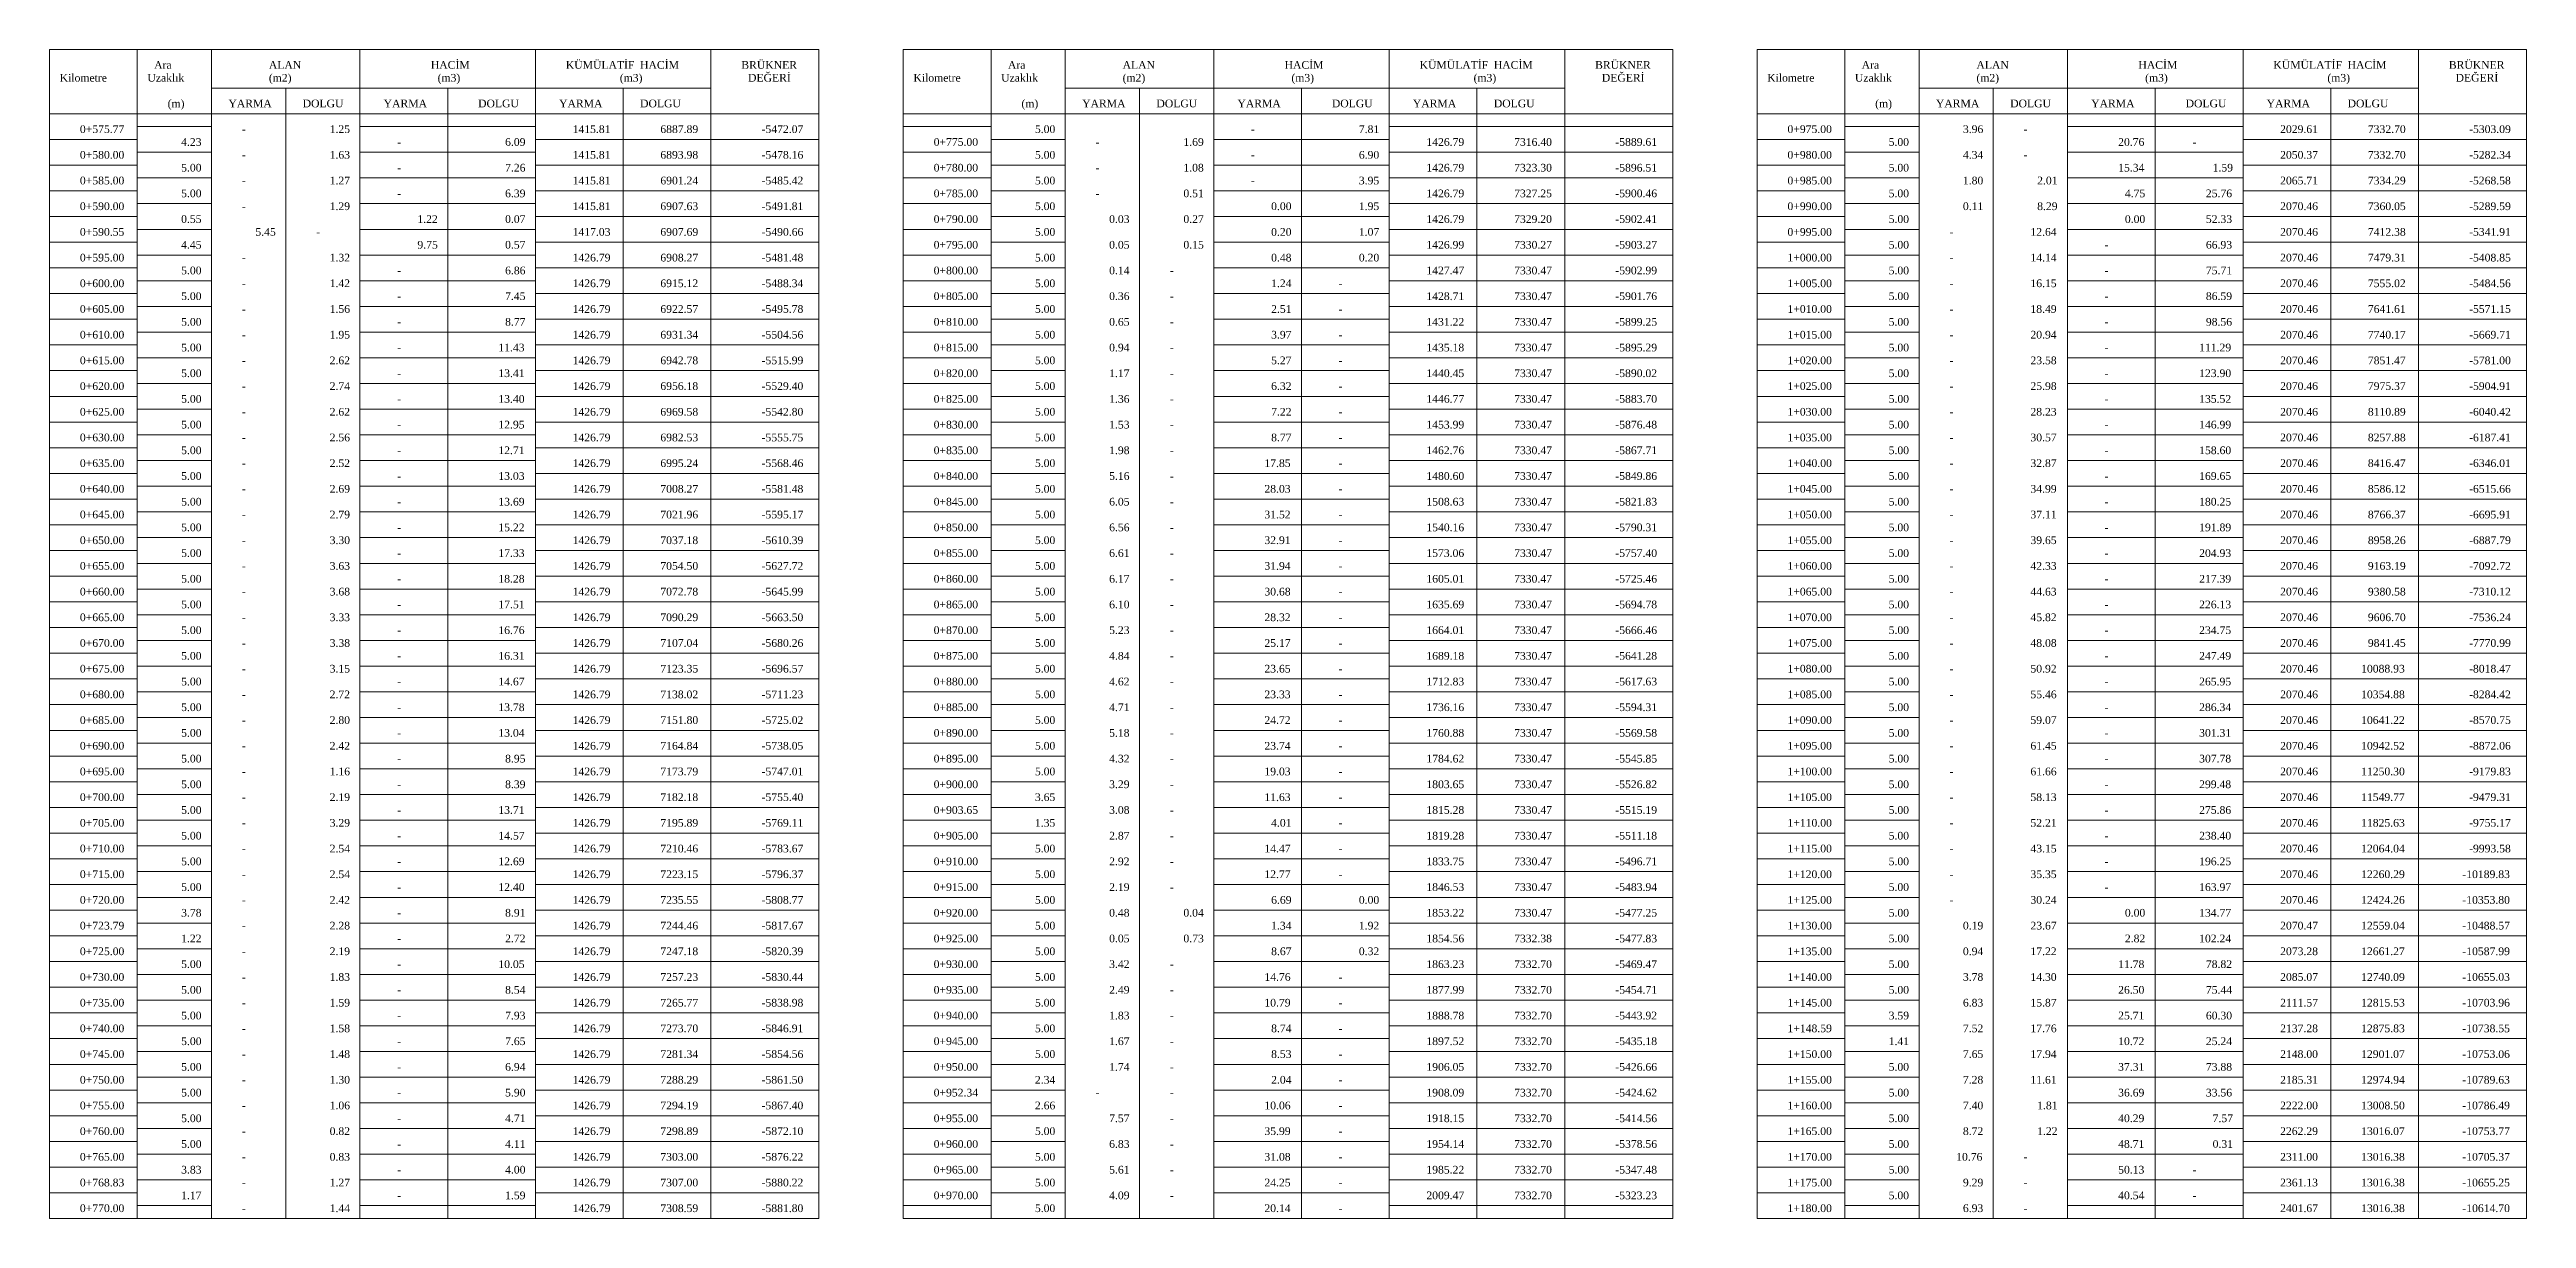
# Model space of a CAD drawing. Header units: metres. Extents: x 478603 to 489313, y 4282657 to 4289463.
# Drawn here: x 485748.4 to 486230.1, y 4288025 to 4288252.5 of the extents above; entities that cross this region are included whole.
import ezdxf

# ---------------------------------------------------------------- set-up
doc = ezdxf.new("R2010")
doc.units = ezdxf.units.M
for name, color, linetype, lineweight in [('TB_C', 96, 'Continuous', 0), ('TB_M', 18, 'Continuous', 0), ('TB_R', 1, 'Continuous', 0)]:
    doc.layers.add(name, color=color, linetype=linetype, lineweight=lineweight)
doc.styles.get("Standard").update_dxf_attribs({"font": 'times.ttf'})

msp = doc.modelspace()

# ---------------------------------------------------------------- texts
at = {"layer": 'TB_M'}
for s, p in [('Kilometre', (485750.41, 4288246.26)), ('Uzaklık', (485767.47, 4288246.26)), ('Ara', (485768.78, 4288248.76)), ('ALAN', (485791.09, 4288248.76)), ('(m2)', (485791.09, 4288246.26)), ('HACİM', (485822.59, 4288248.76)), ('(m3)', (485823.91, 4288246.26)), ('KÜMÜLATİF', (485848.84, 4288248.76)), ('(m3)', (485859.34, 4288246.26)), ('HACİM', (485863.28, 4288248.76)), ('BRÜKNER', (485882.97, 4288248.76)), ('DEĞERİ', (485884.28, 4288246.26)), ('Kilometre', (485916.44, 4288246.26)), ('Uzaklık', (485933.5, 4288246.26)), ('Ara', (485934.81, 4288248.76)), ('ALAN', (485957.12, 4288248.76)), ('(m2)', (485957.12, 4288246.26)), ('HACİM', (485988.62, 4288248.76)), ('(m3)', (485989.94, 4288246.26)), ('KÜMÜLATİF', (486014.87, 4288248.76)), ('(m3)', (486025.37, 4288246.26)), ('HACİM', (486029.31, 4288248.76)), ('BRÜKNER', (486049, 4288248.76)), ('DEĞERİ', (486050.31, 4288246.26)), ('Kilometre', (486082.47, 4288246.26)), ('Uzaklık', (486099.53, 4288246.26)), ('Ara', (486100.84, 4288248.76)), ('ALAN', (486123.16, 4288248.76)), ('(m2)', (486123.16, 4288246.26)), ('HACİM', (486154.66, 4288248.76)), ('(m3)', (486155.97, 4288246.26)), ('KÜMÜLATİF', (486180.91, 4288248.76)), ('(m3)', (486191.41, 4288246.26)), ('HACİM', (486195.34, 4288248.76)), ('BRÜKNER', (486215.03, 4288248.76)), ('DEĞERİ', (486216.34, 4288246.26)), ('(m)', (485771.41, 4288241.26)), ('YARMA', (485783.22, 4288241.26)), ('DOLGU', (485797.66, 4288241.26)), ('YARMA', (485813.41, 4288241.26)), ('DOLGU', (485831.78, 4288241.26)), ('YARMA', (485847.53, 4288241.26)), ('DOLGU', (485863.28, 4288241.26)), ('(m)', (485937.44, 4288241.26)), ('YARMA', (485949.25, 4288241.26)), ('DOLGU', (485963.69, 4288241.26)), ('YARMA', (485979.44, 4288241.26)), ('DOLGU', (485997.81, 4288241.26)), ('YARMA', (486013.56, 4288241.26)), ('DOLGU', (486029.31, 4288241.26)), ('(m)', (486103.47, 4288241.26)), ('YARMA', (486115.28, 4288241.26)), ('DOLGU', (486129.72, 4288241.26)), ('YARMA', (486145.47, 4288241.26)), ('DOLGU', (486163.84, 4288241.26)), ('YARMA', (486179.59, 4288241.26)), ('DOLGU', (486195.34, 4288241.26)), ('0+575.77', (485754.34, 4288236.26)), ('0+975.00', (486086.41, 4288236.26)), ('0+580.00', (485754.34, 4288231.26)), ('-', (485785.84, 4288236.26)), ('-', (485816.03, 4288233.76)), ('0+775.00', (485920.37, 4288233.76)), ('-', (485951.87, 4288233.76)), ('-', (485982.06, 4288236.26)), ('0+980.00', (486086.41, 4288231.26)), ('-', (486132.34, 4288236.26)), ('-', (486165.16, 4288233.76)), ('-', (485785.84, 4288231.26)), ('-', (485816.03, 4288228.76)), ('0+780.00', (485920.37, 4288228.76)), ('-', (485951.87, 4288228.76)), ('-', (485982.06, 4288231.26)), ('-', (486132.34, 4288231.26)), ('0+585.00', (485754.34, 4288226.26)), ('-', (485785.84, 4288226.26)), ('-', (485816.03, 4288223.76)), ('0+785.00', (485920.37, 4288223.76)), ('-', (485951.87, 4288223.76)), ('-', (485982.06, 4288226.26)), ('0+985.00', (486086.41, 4288226.26)), ('0+590.00', (485754.34, 4288221.26)), ('-', (485785.84, 4288221.26)), ('0+790.00', (485920.37, 4288218.76)), ('0+990.00', (486086.41, 4288221.26)), ('0+590.55', (485754.34, 4288216.26)), ('-', (485800.28, 4288216.26)), ('0+795.00', (485920.37, 4288213.76)), ('0+995.00', (486086.41, 4288216.26)), ('-', (486117.91, 4288216.26)), ('-', (486148.09, 4288213.76)), ('0+595.00', (485754.34, 4288211.26)), ('-', (485785.84, 4288211.26)), ('-', (485816.03, 4288208.76)), ('0+800.00', (485920.37, 4288208.76)), ('-', (485966.31, 4288208.76)), ('1+000.00', (486086.41, 4288211.26)), ('-', (486117.91, 4288211.26)), ('-', (486148.09, 4288208.76)), ('0+600.00', (485754.34, 4288206.26)), ('-', (485785.84, 4288206.26)), ('-', (485816.03, 4288203.76)), ('0+805.00', (485920.37, 4288203.76)), ('-', (485966.31, 4288203.76)), ('-', (485999.12, 4288206.26)), ('1+005.00', (486086.41, 4288206.26)), ('-', (486117.91, 4288206.26)), ('-', (486148.09, 4288203.76)), ('0+605.00', (485754.34, 4288201.26)), ('-', (485785.84, 4288201.26)), ('-', (485816.03, 4288198.76)), ('0+810.00', (485920.37, 4288198.76)), ('-', (485966.31, 4288198.76)), ('-', (485999.12, 4288201.26)), ('1+010.00', (486086.41, 4288201.26)), ('-', (486117.91, 4288201.26)), ('-', (486148.09, 4288198.76)), ('0+610.00', (485754.34, 4288196.26)), ('-', (485785.84, 4288196.26)), ('-', (485816.03, 4288193.76)), ('0+815.00', (485920.37, 4288193.76)), ('-', (485966.31, 4288193.76)), ('-', (485999.12, 4288196.26)), ('1+015.00', (486086.41, 4288196.26)), ('-', (486117.91, 4288196.26)), ('-', (486148.09, 4288193.76)), ('0+615.00', (485754.34, 4288191.26)), ('-', (485785.84, 4288191.26)), ('-', (485816.03, 4288188.76)), ('0+820.00', (485920.37, 4288188.76)), ('-', (485966.31, 4288188.76)), ('-', (485999.12, 4288191.26)), ('1+020.00', (486086.41, 4288191.26)), ('-', (486117.91, 4288191.26)), ('-', (486148.09, 4288188.76)), ('0+620.00', (485754.34, 4288186.26)), ('-', (485785.84, 4288186.26)), ('0+825.00', (485920.37, 4288183.76)), ('-', (485999.12, 4288186.26)), ('1+025.00', (486086.41, 4288186.26)), ('-', (486117.91, 4288186.26)), ('0+625.00', (485754.34, 4288181.26)), ('-', (485785.84, 4288181.26)), ('-', (485816.03, 4288183.76)), ('0+830.00', (485920.37, 4288178.76)), ('-', (485966.31, 4288183.76)), ('-', (485999.12, 4288181.26)), ('1+030.00', (486086.41, 4288181.26)), ('-', (486117.91, 4288181.26)), ('-', (486148.09, 4288183.76)), ('0+630.00', (485754.34, 4288176.26)), ('-', (485785.84, 4288176.26)), ('-', (485816.03, 4288178.76)), ('0+835.00', (485920.37, 4288173.76)), ('-', (485966.31, 4288178.76)), ('-', (485999.12, 4288176.26)), ('1+035.00', (486086.41, 4288176.26)), ('-', (486117.91, 4288176.26)), ('-', (486148.09, 4288178.76)), ('0+635.00', (485754.34, 4288171.26)), ('-', (485785.84, 4288171.26)), ('-', (485816.03, 4288173.76)), ('0+840.00', (485920.37, 4288168.76)), ('-', (485966.31, 4288173.76)), ('-', (485999.12, 4288171.26)), ('1+040.00', (486086.41, 4288171.26)), ('-', (486117.91, 4288171.26)), ('-', (486148.09, 4288173.76)), ('0+640.00', (485754.34, 4288166.26)), ('-', (485785.84, 4288166.26)), ('-', (485816.03, 4288168.76)), ('0+845.00', (485920.37, 4288163.76)), ('-', (485966.31, 4288168.76)), ('-', (485999.12, 4288166.26)), ('1+045.00', (486086.41, 4288166.26)), ('-', (486117.91, 4288166.26)), ('-', (486148.09, 4288168.76)), ('0+645.00', (485754.34, 4288161.26)), ('-', (485785.84, 4288161.26)), ('-', (485816.03, 4288163.76)), ('-', (485966.31, 4288163.76)), ('-', (485999.12, 4288161.26)), ('1+050.00', (486086.41, 4288161.26)), ('-', (486117.91, 4288161.26)), ('-', (486148.09, 4288163.76)), ('0+650.00', (485754.34, 4288156.26)), ('-', (485785.84, 4288156.26)), ('-', (485816.03, 4288158.76)), ('0+850.00', (485920.37, 4288158.76)), ('-', (485966.31, 4288158.76)), ('-', (485999.12, 4288156.26)), ('1+055.00', (486086.41, 4288156.26)), ('-', (486117.91, 4288156.26)), ('-', (486148.09, 4288158.76)), ('0+655.00', (485754.34, 4288151.26)), ('-', (485785.84, 4288151.26)), ('-', (485816.03, 4288153.76)), ('0+855.00', (485920.37, 4288153.76)), ('-', (485966.31, 4288153.76)), ('-', (485999.12, 4288151.26)), ('1+060.00', (486086.41, 4288151.26)), ('-', (486117.91, 4288151.26)), ('-', (486148.09, 4288153.76)), ('0+660.00', (485754.34, 4288146.26)), ('-', (485785.84, 4288146.26)), ('-', (485816.03, 4288148.76)), ('0+860.00', (485920.37, 4288148.76)), ('-', (485966.31, 4288148.76)), ('-', (485999.12, 4288146.26)), ('1+065.00', (486086.41, 4288146.26)), ('-', (486117.91, 4288146.26)), ('-', (486148.09, 4288148.76)), ('0+665.00', (485754.34, 4288141.26)), ('-', (485785.84, 4288141.26)), ('-', (485816.03, 4288143.76)), ('0+865.00', (485920.37, 4288143.76)), ('-', (485966.31, 4288143.76)), ('-', (485999.12, 4288141.26)), ('1+070.00', (486086.41, 4288141.26)), ('-', (486117.91, 4288141.26)), ('-', (486148.09, 4288143.76)), ('0+670.00', (485754.34, 4288136.26)), ('-', (485785.84, 4288136.26)), ('-', (485816.03, 4288138.76)), ('0+870.00', (485920.37, 4288138.76)), ('-', (485966.31, 4288138.76)), ('-', (485999.12, 4288136.26)), ('1+075.00', (486086.41, 4288136.26)), ('-', (486117.91, 4288136.26)), ('-', (486148.09, 4288138.76)), ('0+675.00', (485754.34, 4288131.26)), ('-', (485785.84, 4288131.26)), ('-', (485816.03, 4288133.76)), ('0+875.00', (485920.37, 4288133.76)), ('-', (485966.31, 4288133.76)), ('-', (485999.12, 4288131.26)), ('1+080.00', (486086.41, 4288131.26)), ('-', (486117.91, 4288131.26)), ('-', (486148.09, 4288133.76)), ('0+680.00', (485754.34, 4288126.26)), ('-', (485785.84, 4288126.26)), ('-', (485816.03, 4288128.76)), ('0+880.00', (485920.37, 4288128.76)), ('-', (485966.31, 4288128.76)), ('-', (485999.12, 4288126.26)), ('1+085.00', (486086.41, 4288126.26)), ('-', (486117.91, 4288126.26)), ('-', (486148.09, 4288128.76)), ('0+685.00', (485754.34, 4288121.26)), ('-', (485785.84, 4288121.26)), ('-', (485816.03, 4288123.76)), ('0+885.00', (485920.37, 4288123.76)), ('-', (485966.31, 4288123.76)), ('-', (485999.12, 4288121.26)), ('1+090.00', (486086.41, 4288121.26)), ('-', (486117.91, 4288121.26)), ('-', (486148.09, 4288123.76)), ('0+690.00', (485754.34, 4288116.26)), ('-', (485816.03, 4288118.76)), ('0+890.00', (485920.37, 4288118.76)), ('-', (485966.31, 4288118.76)), ('1+095.00', (486086.41, 4288116.26)), ('-', (486148.09, 4288118.76)), ('0+695.00', (485754.34, 4288111.26)), ('-', (485785.84, 4288116.26)), ('-', (485816.03, 4288113.76)), ('0+895.00', (485920.37, 4288113.76)), ('-', (485966.31, 4288113.76)), ('-', (485999.12, 4288116.26)), ('1+100.00', (486086.41, 4288111.26)), ('-', (486117.91, 4288116.26)), ('-', (486148.09, 4288113.76)), ('0+700.00', (485754.34, 4288106.26)), ('-', (485785.84, 4288111.26)), ('-', (485816.03, 4288108.76)), ('0+900.00', (485920.37, 4288108.76)), ('-', (485966.31, 4288108.76)), ('-', (485999.12, 4288111.26)), ('1+105.00', (486086.41, 4288106.26)), ('-', (486117.91, 4288111.26)), ('-', (486148.09, 4288108.76)), ('0+705.00', (485754.34, 4288101.26)), ('-', (485785.84, 4288106.26)), ('-', (485816.03, 4288103.76)), ('0+903.65', (485920.37, 4288103.76)), ('-', (485966.31, 4288103.76)), ('-', (485999.12, 4288106.26)), ('1+110.00', (486086.41, 4288101.26)), ('-', (486117.91, 4288106.26)), ('-', (486148.09, 4288103.76)), ('0+710.00', (485754.34, 4288096.26)), ('-', (485785.84, 4288101.26)), ('-', (485816.03, 4288098.76)), ('0+905.00', (485920.37, 4288098.76)), ('-', (485966.31, 4288098.76)), ('-', (485999.12, 4288101.26)), ('1+115.00', (486086.41, 4288096.26)), ('-', (486117.91, 4288101.26)), ('-', (486148.09, 4288098.76)), ('-', (485785.84, 4288096.26)), ('-', (485816.03, 4288093.76)), ('0+910.00', (485920.37, 4288093.76)), ('-', (485966.31, 4288093.76)), ('-', (485999.12, 4288096.26)), ('-', (486117.91, 4288096.26)), ('-', (486148.09, 4288093.76)), ('0+715.00', (485754.34, 4288091.26)), ('-', (485785.84, 4288091.26)), ('-', (485816.03, 4288088.76)), ('0+915.00', (485920.37, 4288088.76)), ('-', (485966.31, 4288088.76)), ('-', (485999.12, 4288091.26)), ('1+120.00', (486086.41, 4288091.26)), ('-', (486117.91, 4288091.26)), ('-', (486148.09, 4288088.76)), ('0+720.00', (485754.34, 4288086.26)), ('-', (485785.84, 4288086.26)), ('-', (485816.03, 4288083.76)), ('0+920.00', (485920.37, 4288083.76)), ('1+125.00', (486086.41, 4288086.26)), ('-', (486117.91, 4288086.26)), ('0+723.79', (485754.34, 4288081.26)), ('-', (485785.84, 4288081.26)), ('-', (485816.03, 4288078.76)), ('0+925.00', (485920.37, 4288078.76)), ('1+130.00', (486086.41, 4288081.26)), ('0+725.00', (485754.34, 4288076.26)), ('-', (485785.84, 4288076.26)), ('-', (485816.03, 4288073.76)), ('0+930.00', (485920.37, 4288073.76)), ('-', (485966.31, 4288073.76)), ('1+135.00', (486086.41, 4288076.26)), ('0+730.00', (485754.34, 4288071.26)), ('-', (485785.84, 4288071.26)), ('-', (485816.03, 4288068.76)), ('0+935.00', (485920.37, 4288068.76)), ('-', (485966.31, 4288068.76)), ('-', (485999.12, 4288071.26)), ('1+140.00', (486086.41, 4288071.26)), ('0+735.00', (485754.34, 4288066.26)), ('-', (485785.84, 4288066.26)), ('-', (485816.03, 4288063.76)), ('0+940.00', (485920.37, 4288063.76)), ('-', (485966.31, 4288063.76)), ('-', (485999.12, 4288066.26)), ('1+145.00', (486086.41, 4288066.26)), ('0+740.00', (485754.34, 4288061.26)), ('-', (485785.84, 4288061.26)), ('-', (485816.03, 4288058.76)), ('0+945.00', (485920.37, 4288058.76)), ('-', (485966.31, 4288058.76)), ('-', (485999.12, 4288061.26)), ('1+148.59', (486086.41, 4288061.26)), ('0+745.00', (485754.34, 4288056.26)), ('-', (485785.84, 4288056.26)), ('-', (485816.03, 4288053.76)), ('0+950.00', (485920.37, 4288053.76)), ('-', (485966.31, 4288053.76)), ('-', (485999.12, 4288056.26)), ('1+150.00', (486086.41, 4288056.26)), ('0+750.00', (485754.34, 4288051.26)), ('-', (485785.84, 4288051.26)), ('0+952.34', (485920.37, 4288048.76)), ('-', (485999.12, 4288051.26)), ('1+155.00', (486086.41, 4288051.26)), ('0+755.00', (485754.34, 4288046.26)), ('-', (485785.84, 4288046.26)), ('-', (485816.03, 4288048.76)), ('0+955.00', (485920.37, 4288043.76)), ('-', (485951.87, 4288048.76)), ('-', (485966.31, 4288048.76)), ('-', (485999.12, 4288046.26)), ('1+160.00', (486086.41, 4288046.26)), ('0+760.00', (485754.34, 4288041.26)), ('-', (485785.84, 4288041.26)), ('-', (485816.03, 4288043.76)), ('0+960.00', (485920.37, 4288038.76)), ('-', (485966.31, 4288043.76)), ('-', (485999.12, 4288041.26)), ('1+165.00', (486086.41, 4288041.26)), ('0+765.00', (485754.34, 4288036.26)), ('-', (485785.84, 4288036.26)), ('-', (485816.03, 4288038.76)), ('0+965.00', (485920.37, 4288033.76)), ('-', (485966.31, 4288038.76)), ('-', (485999.12, 4288036.26)), ('1+170.00', (486086.41, 4288036.26)), ('-', (486132.34, 4288036.26)), ('0+768.83', (485754.34, 4288031.26)), ('-', (485785.84, 4288031.26)), ('-', (485816.03, 4288033.76)), ('-', (485966.31, 4288033.76)), ('-', (485999.12, 4288031.26)), ('1+175.00', (486086.41, 4288031.26)), ('-', (486132.34, 4288031.26)), ('-', (486165.16, 4288033.76)), ('0+770.00', (485754.34, 4288026.26)), ('-', (485785.84, 4288026.26)), ('-', (485816.03, 4288028.76)), ('0+970.00', (485920.37, 4288028.76)), ('-', (485966.31, 4288028.76)), ('-', (485999.12, 4288026.26)), ('1+180.00', (486086.41, 4288026.26)), ('-', (486132.34, 4288026.26)), ('-', (486165.16, 4288028.76))]:
    msp.add_text(s, height=1.5, dxfattribs=at).set_placement(p)
at = {"layer": 'TB_R'}
for s, p in [('1.25', (485802.91, 4288236.26)), ('1415.81', (485850.16, 4288236.26)), ('6887.89', (485867.22, 4288236.26)), ('-5472.07', (485886.91, 4288236.26)), ('5.00', (485940.06, 4288236.26)), ('7.81', (486003.06, 4288236.26)), ('3.96', (486120.53, 4288236.26)), ('2029.61', (486182.22, 4288236.26)), ('7332.70', (486199.28, 4288236.26)), ('-5303.09', (486218.97, 4288236.26)), ('4.23', (485774.03, 4288233.76)), ('1.63', (485802.91, 4288231.26)), ('6.09', (485837.03, 4288233.76)), ('1415.81', (485850.16, 4288231.26)), ('6893.98', (485867.22, 4288231.26)), ('-5478.16', (485886.91, 4288231.26)), ('5.00', (485940.06, 4288231.26)), ('1.69', (485968.94, 4288233.76)), ('6.90', (486003.06, 4288231.26)), ('1426.79', (486016.19, 4288233.76)), ('7316.40', (486033.25, 4288233.76)), ('-5889.61', (486052.94, 4288233.76)), ('5.00', (486106.09, 4288233.76)), ('4.34', (486120.53, 4288231.26)), ('20.76', (486150.72, 4288233.76)), ('2050.37', (486182.22, 4288231.26)), ('7332.70', (486199.28, 4288231.26)), ('-5282.34', (486218.97, 4288231.26)), ('5.00', (485774.03, 4288228.76)), ('7.26', (485837.03, 4288228.76)), ('1.08', (485968.94, 4288228.76)), ('1426.79', (486016.19, 4288228.76)), ('7323.30', (486033.25, 4288228.76)), ('-5896.51', (486052.94, 4288228.76)), ('5.00', (486106.09, 4288228.76)), ('15.34', (486150.72, 4288228.76)), ('1.59', (486169.09, 4288228.76)), ('5.00', (485774.03, 4288223.76)), ('1.27', (485802.91, 4288226.26)), ('6.39', (485837.03, 4288223.76)), ('1415.81', (485850.16, 4288226.26)), ('6901.24', (485867.22, 4288226.26)), ('-5485.42', (485886.91, 4288226.26)), ('5.00', (485940.06, 4288226.26)), ('0.51', (485968.94, 4288223.76)), ('3.95', (486003.06, 4288226.26)), ('1426.79', (486016.19, 4288223.76)), ('7327.25', (486033.25, 4288223.76)), ('-5900.46', (486052.94, 4288223.76)), ('5.00', (486106.09, 4288223.76)), ('1.80', (486120.53, 4288226.26)), ('2.01', (486134.97, 4288226.26)), ('4.75', (486152.03, 4288223.76)), ('25.76', (486167.78, 4288223.76)), ('2065.71', (486182.22, 4288226.26)), ('7334.29', (486199.28, 4288226.26)), ('-5268.58', (486218.97, 4288226.26)), ('0.55', (485774.03, 4288218.76)), ('1.29', (485802.91, 4288221.26)), ('1.22', (485819.97, 4288218.76)), ('0.07', (485837.03, 4288218.76)), ('1415.81', (485850.16, 4288221.26)), ('6907.63', (485867.22, 4288221.26)), ('-5491.81', (485886.91, 4288221.26)), ('5.00', (485940.06, 4288221.26)), ('0.03', (485954.5, 4288218.76)), ('0.27', (485968.94, 4288218.76)), ('0.00', (485986, 4288221.26)), ('1.95', (486003.06, 4288221.26)), ('1426.79', (486016.19, 4288218.76)), ('7329.20', (486033.25, 4288218.76)), ('-5902.41', (486052.94, 4288218.76)), ('5.00', (486106.09, 4288218.76)), ('0.11', (486120.53, 4288221.26)), ('8.29', (486134.97, 4288221.26)), ('0.00', (486152.03, 4288218.76)), ('52.33', (486167.78, 4288218.76)), ('2070.46', (486182.22, 4288221.26)), ('7360.05', (486199.28, 4288221.26)), ('-5289.59', (486218.97, 4288221.26)), ('4.45', (485774.03, 4288213.76)), ('5.45', (485788.47, 4288216.26)), ('9.75', (485819.97, 4288213.76)), ('0.57', (485837.03, 4288213.76)), ('1417.03', (485850.16, 4288216.26)), ('6907.69', (485867.22, 4288216.26)), ('-5490.66', (485886.91, 4288216.26)), ('5.00', (485940.06, 4288216.26)), ('0.05', (485954.5, 4288213.76)), ('0.15', (485968.94, 4288213.76)), ('0.20', (485986, 4288216.26)), ('1.07', (486003.06, 4288216.26)), ('1426.99', (486016.19, 4288213.76)), ('7330.27', (486033.25, 4288213.76)), ('-5903.27', (486052.94, 4288213.76)), ('5.00', (486106.09, 4288213.76)), ('12.64', (486133.66, 4288216.26)), ('66.93', (486167.78, 4288213.76)), ('2070.46', (486182.22, 4288216.26)), ('7412.38', (486199.28, 4288216.26)), ('-5341.91', (486218.97, 4288216.26)), ('5.00', (485774.03, 4288208.76)), ('1.32', (485802.91, 4288211.26)), ('6.86', (485837.03, 4288208.76)), ('1426.79', (485850.16, 4288211.26)), ('6908.27', (485867.22, 4288211.26)), ('-5481.48', (485886.91, 4288211.26)), ('5.00', (485940.06, 4288211.26)), ('0.14', (485954.5, 4288208.76)), ('0.48', (485986, 4288211.26)), ('0.20', (486003.06, 4288211.26)), ('1427.47', (486016.19, 4288208.76)), ('7330.47', (486033.25, 4288208.76)), ('-5902.99', (486052.94, 4288208.76)), ('5.00', (486106.09, 4288208.76)), ('14.14', (486133.66, 4288211.26)), ('75.71', (486167.78, 4288208.76)), ('2070.46', (486182.22, 4288211.26)), ('7479.31', (486199.28, 4288211.26)), ('-5408.85', (486218.97, 4288211.26)), ('5.00', (485774.03, 4288203.76)), ('1.42', (485802.91, 4288206.26)), ('7.45', (485837.03, 4288203.76)), ('1426.79', (485850.16, 4288206.26)), ('6915.12', (485867.22, 4288206.26)), ('-5488.34', (485886.91, 4288206.26)), ('5.00', (485940.06, 4288206.26)), ('0.36', (485954.5, 4288203.76)), ('1.24', (485986, 4288206.26)), ('1428.71', (486016.19, 4288203.76)), ('7330.47', (486033.25, 4288203.76)), ('-5901.76', (486052.94, 4288203.76)), ('5.00', (486106.09, 4288203.76)), ('16.15', (486133.66, 4288206.26)), ('86.59', (486167.78, 4288203.76)), ('2070.46', (486182.22, 4288206.26)), ('7555.02', (486199.28, 4288206.26)), ('-5484.56', (486218.97, 4288206.26)), ('5.00', (485774.03, 4288198.76)), ('1.56', (485802.91, 4288201.26)), ('8.77', (485837.03, 4288198.76)), ('1426.79', (485850.16, 4288201.26)), ('6922.57', (485867.22, 4288201.26)), ('-5495.78', (485886.91, 4288201.26)), ('5.00', (485940.06, 4288201.26)), ('0.65', (485954.5, 4288198.76)), ('2.51', (485986, 4288201.26)), ('1431.22', (486016.19, 4288198.76)), ('7330.47', (486033.25, 4288198.76)), ('-5899.25', (486052.94, 4288198.76)), ('5.00', (486106.09, 4288198.76)), ('18.49', (486133.66, 4288201.26)), ('98.56', (486167.78, 4288198.76)), ('2070.46', (486182.22, 4288201.26)), ('7641.61', (486199.28, 4288201.26)), ('-5571.15', (486218.97, 4288201.26)), ('5.00', (485774.03, 4288193.76)), ('1.95', (485802.91, 4288196.26)), ('11.43', (485835.72, 4288193.76)), ('1426.79', (485850.16, 4288196.26)), ('6931.34', (485867.22, 4288196.26)), ('-5504.56', (485886.91, 4288196.26)), ('5.00', (485940.06, 4288196.26)), ('0.94', (485954.5, 4288193.76)), ('3.97', (485986, 4288196.26)), ('1435.18', (486016.19, 4288193.76)), ('7330.47', (486033.25, 4288193.76)), ('-5895.29', (486052.94, 4288193.76)), ('5.00', (486106.09, 4288193.76)), ('20.94', (486133.66, 4288196.26)), ('111.29', (486166.47, 4288193.76)), ('2070.46', (486182.22, 4288196.26)), ('7740.17', (486199.28, 4288196.26)), ('-5669.71', (486218.97, 4288196.26)), ('5.00', (485774.03, 4288188.76)), ('2.62', (485802.91, 4288191.26)), ('13.41', (485835.72, 4288188.76)), ('1426.79', (485850.16, 4288191.26)), ('6942.78', (485867.22, 4288191.26)), ('-5515.99', (485886.91, 4288191.26)), ('5.00', (485940.06, 4288191.26)), ('1.17', (485954.5, 4288188.76)), ('5.27', (485986, 4288191.26)), ('1440.45', (486016.19, 4288188.76)), ('7330.47', (486033.25, 4288188.76)), ('-5890.02', (486052.94, 4288188.76)), ('5.00', (486106.09, 4288188.76)), ('23.58', (486133.66, 4288191.26)), ('123.90', (486166.47, 4288188.76)), ('2070.46', (486182.22, 4288191.26)), ('7851.47', (486199.28, 4288191.26)), ('-5781.00', (486218.97, 4288191.26)), ('5.00', (485774.03, 4288183.76)), ('2.74', (485802.91, 4288186.26)), ('13.40', (485835.72, 4288183.76)), ('1426.79', (485850.16, 4288186.26)), ('6956.18', (485867.22, 4288186.26)), ('-5529.40', (485886.91, 4288186.26)), ('5.00', (485940.06, 4288186.26)), ('1.36', (485954.5, 4288183.76)), ('6.32', (485986, 4288186.26)), ('1446.77', (486016.19, 4288183.76)), ('7330.47', (486033.25, 4288183.76)), ('-5883.70', (486052.94, 4288183.76)), ('5.00', (486106.09, 4288183.76)), ('25.98', (486133.66, 4288186.26)), ('135.52', (486166.47, 4288183.76)), ('2070.46', (486182.22, 4288186.26)), ('7975.37', (486199.28, 4288186.26)), ('-5904.91', (486218.97, 4288186.26)), ('5.00', (485774.03, 4288178.76)), ('2.62', (485802.91, 4288181.26)), ('12.95', (485835.72, 4288178.76)), ('1426.79', (485850.16, 4288181.26)), ('6969.58', (485867.22, 4288181.26)), ('-5542.80', (485886.91, 4288181.26)), ('5.00', (485940.06, 4288181.26)), ('1.53', (485954.5, 4288178.76)), ('7.22', (485986, 4288181.26)), ('1453.99', (486016.19, 4288178.76)), ('7330.47', (486033.25, 4288178.76)), ('-5876.48', (486052.94, 4288178.76)), ('5.00', (486106.09, 4288178.76)), ('28.23', (486133.66, 4288181.26)), ('146.99', (486166.47, 4288178.76)), ('2070.46', (486182.22, 4288181.26)), ('8110.89', (486199.28, 4288181.26)), ('-6040.42', (486218.97, 4288181.26)), ('5.00', (485774.03, 4288173.76)), ('2.56', (485802.91, 4288176.26)), ('12.71', (485835.72, 4288173.76)), ('1426.79', (485850.16, 4288176.26)), ('6982.53', (485867.22, 4288176.26)), ('-5555.75', (485886.91, 4288176.26)), ('5.00', (485940.06, 4288176.26)), ('1.98', (485954.5, 4288173.76)), ('8.77', (485986, 4288176.26)), ('1462.76', (486016.19, 4288173.76)), ('7330.47', (486033.25, 4288173.76)), ('-5867.71', (486052.94, 4288173.76)), ('5.00', (486106.09, 4288173.76)), ('30.57', (486133.66, 4288176.26)), ('158.60', (486166.47, 4288173.76)), ('2070.46', (486182.22, 4288176.26)), ('8257.88', (486199.28, 4288176.26)), ('-6187.41', (486218.97, 4288176.26)), ('5.00', (485774.03, 4288168.76)), ('2.52', (485802.91, 4288171.26)), ('13.03', (485835.72, 4288168.76)), ('1426.79', (485850.16, 4288171.26)), ('6995.24', (485867.22, 4288171.26)), ('-5568.46', (485886.91, 4288171.26)), ('5.00', (485940.06, 4288171.26)), ('5.16', (485954.5, 4288168.76)), ('17.85', (485984.69, 4288171.26)), ('1480.60', (486016.19, 4288168.76)), ('7330.47', (486033.25, 4288168.76)), ('-5849.86', (486052.94, 4288168.76)), ('5.00', (486106.09, 4288168.76)), ('32.87', (486133.66, 4288171.26)), ('169.65', (486166.47, 4288168.76)), ('2070.46', (486182.22, 4288171.26)), ('8416.47', (486199.28, 4288171.26)), ('-6346.01', (486218.97, 4288171.26)), ('5.00', (485774.03, 4288163.76)), ('2.69', (485802.91, 4288166.26)), ('13.69', (485835.72, 4288163.76)), ('1426.79', (485850.16, 4288166.26)), ('7008.27', (485867.22, 4288166.26)), ('-5581.48', (485886.91, 4288166.26)), ('5.00', (485940.06, 4288166.26)), ('6.05', (485954.5, 4288163.76)), ('28.03', (485984.69, 4288166.26)), ('1508.63', (486016.19, 4288163.76)), ('7330.47', (486033.25, 4288163.76)), ('-5821.83', (486052.94, 4288163.76)), ('5.00', (486106.09, 4288163.76)), ('34.99', (486133.66, 4288166.26)), ('180.25', (486166.47, 4288163.76)), ('2070.46', (486182.22, 4288166.26)), ('8586.12', (486199.28, 4288166.26)), ('-6515.66', (486218.97, 4288166.26)), ('2.79', (485802.91, 4288161.26)), ('1426.79', (485850.16, 4288161.26)), ('7021.96', (485867.22, 4288161.26)), ('-5595.17', (485886.91, 4288161.26)), ('5.00', (485940.06, 4288161.26)), ('31.52', (485984.69, 4288161.26)), ('37.11', (486133.66, 4288161.26)), ('2070.46', (486182.22, 4288161.26)), ('8766.37', (486199.28, 4288161.26)), ('-6695.91', (486218.97, 4288161.26)), ('5.00', (485774.03, 4288158.76)), ('3.30', (485802.91, 4288156.26)), ('15.22', (485835.72, 4288158.76)), ('1426.79', (485850.16, 4288156.26)), ('7037.18', (485867.22, 4288156.26)), ('-5610.39', (485886.91, 4288156.26)), ('5.00', (485940.06, 4288156.26)), ('6.56', (485954.5, 4288158.76)), ('32.91', (485984.69, 4288156.26)), ('1540.16', (486016.19, 4288158.76)), ('7330.47', (486033.25, 4288158.76)), ('-5790.31', (486052.94, 4288158.76)), ('5.00', (486106.09, 4288158.76)), ('39.65', (486133.66, 4288156.26)), ('191.89', (486166.47, 4288158.76)), ('2070.46', (486182.22, 4288156.26)), ('8958.26', (486199.28, 4288156.26)), ('-6887.79', (486218.97, 4288156.26)), ('5.00', (485774.03, 4288153.76)), ('3.63', (485802.91, 4288151.26)), ('17.33', (485835.72, 4288153.76)), ('1426.79', (485850.16, 4288151.26)), ('7054.50', (485867.22, 4288151.26)), ('-5627.72', (485886.91, 4288151.26)), ('5.00', (485940.06, 4288151.26)), ('6.61', (485954.5, 4288153.76)), ('31.94', (485984.69, 4288151.26)), ('1573.06', (486016.19, 4288153.76)), ('7330.47', (486033.25, 4288153.76)), ('-5757.40', (486052.94, 4288153.76)), ('5.00', (486106.09, 4288153.76)), ('42.33', (486133.66, 4288151.26)), ('204.93', (486166.47, 4288153.76)), ('2070.46', (486182.22, 4288151.26)), ('9163.19', (486199.28, 4288151.26)), ('-7092.72', (486218.97, 4288151.26)), ('5.00', (485774.03, 4288148.76)), ('3.68', (485802.91, 4288146.26)), ('18.28', (485835.72, 4288148.76)), ('1426.79', (485850.16, 4288146.26)), ('7072.78', (485867.22, 4288146.26)), ('-5645.99', (485886.91, 4288146.26)), ('5.00', (485940.06, 4288146.26)), ('6.17', (485954.5, 4288148.76)), ('30.68', (485984.69, 4288146.26)), ('1605.01', (486016.19, 4288148.76)), ('7330.47', (486033.25, 4288148.76)), ('-5725.46', (486052.94, 4288148.76)), ('5.00', (486106.09, 4288148.76)), ('44.63', (486133.66, 4288146.26)), ('217.39', (486166.47, 4288148.76)), ('2070.46', (486182.22, 4288146.26)), ('9380.58', (486199.28, 4288146.26)), ('-7310.12', (486218.97, 4288146.26)), ('5.00', (485774.03, 4288143.76)), ('3.33', (485802.91, 4288141.26)), ('17.51', (485835.72, 4288143.76)), ('1426.79', (485850.16, 4288141.26)), ('7090.29', (485867.22, 4288141.26)), ('-5663.50', (485886.91, 4288141.26)), ('5.00', (485940.06, 4288141.26)), ('6.10', (485954.5, 4288143.76)), ('28.32', (485984.69, 4288141.26)), ('1635.69', (486016.19, 4288143.76)), ('7330.47', (486033.25, 4288143.76)), ('-5694.78', (486052.94, 4288143.76)), ('5.00', (486106.09, 4288143.76)), ('45.82', (486133.66, 4288141.26)), ('226.13', (486166.47, 4288143.76)), ('2070.46', (486182.22, 4288141.26)), ('9606.70', (486199.28, 4288141.26)), ('-7536.24', (486218.97, 4288141.26)), ('5.00', (485774.03, 4288138.76)), ('3.38', (485802.91, 4288136.26)), ('16.76', (485835.72, 4288138.76)), ('1426.79', (485850.16, 4288136.26)), ('7107.04', (485867.22, 4288136.26)), ('-5680.26', (485886.91, 4288136.26)), ('5.00', (485940.06, 4288136.26)), ('5.23', (485954.5, 4288138.76)), ('25.17', (485984.69, 4288136.26)), ('1664.01', (486016.19, 4288138.76)), ('7330.47', (486033.25, 4288138.76)), ('-5666.46', (486052.94, 4288138.76)), ('5.00', (486106.09, 4288138.76)), ('48.08', (486133.66, 4288136.26)), ('234.75', (486166.47, 4288138.76)), ('2070.46', (486182.22, 4288136.26)), ('9841.45', (486199.28, 4288136.26)), ('-7770.99', (486218.97, 4288136.26)), ('5.00', (485774.03, 4288133.76)), ('3.15', (485802.91, 4288131.26)), ('16.31', (485835.72, 4288133.76)), ('1426.79', (485850.16, 4288131.26)), ('7123.35', (485867.22, 4288131.26)), ('-5696.57', (485886.91, 4288131.26)), ('5.00', (485940.06, 4288131.26)), ('4.84', (485954.5, 4288133.76)), ('23.65', (485984.69, 4288131.26)), ('1689.18', (486016.19, 4288133.76)), ('7330.47', (486033.25, 4288133.76)), ('-5641.28', (486052.94, 4288133.76)), ('5.00', (486106.09, 4288133.76)), ('50.92', (486133.66, 4288131.26)), ('247.49', (486166.47, 4288133.76)), ('2070.46', (486182.22, 4288131.26)), ('10088.93', (486197.97, 4288131.26)), ('-8018.47', (486218.97, 4288131.26)), ('5.00', (485774.03, 4288128.76)), ('2.72', (485802.91, 4288126.26)), ('14.67', (485835.72, 4288128.76)), ('1426.79', (485850.16, 4288126.26)), ('7138.02', (485867.22, 4288126.26)), ('-5711.23', (485886.91, 4288126.26)), ('5.00', (485940.06, 4288126.26)), ('4.62', (485954.5, 4288128.76)), ('23.33', (485984.69, 4288126.26)), ('1712.83', (486016.19, 4288128.76)), ('7330.47', (486033.25, 4288128.76)), ('-5617.63', (486052.94, 4288128.76)), ('5.00', (486106.09, 4288128.76)), ('55.46', (486133.66, 4288126.26)), ('265.95', (486166.47, 4288128.76)), ('2070.46', (486182.22, 4288126.26)), ('10354.88', (486197.97, 4288126.26)), ('-8284.42', (486218.97, 4288126.26)), ('5.00', (485774.03, 4288123.76)), ('2.80', (485802.91, 4288121.26)), ('13.78', (485835.72, 4288123.76)), ('1426.79', (485850.16, 4288121.26)), ('7151.80', (485867.22, 4288121.26)), ('-5725.02', (485886.91, 4288121.26)), ('5.00', (485940.06, 4288121.26)), ('4.71', (485954.5, 4288123.76)), ('24.72', (485984.69, 4288121.26)), ('1736.16', (486016.19, 4288123.76)), ('7330.47', (486033.25, 4288123.76)), ('-5594.31', (486052.94, 4288123.76)), ('5.00', (486106.09, 4288123.76)), ('59.07', (486133.66, 4288121.26)), ('286.34', (486166.47, 4288123.76)), ('2070.46', (486182.22, 4288121.26)), ('10641.22', (486197.97, 4288121.26)), ('-8570.75', (486218.97, 4288121.26)), ('5.00', (485774.03, 4288118.76)), ('2.42', (485802.91, 4288116.26)), ('13.04', (485835.72, 4288118.76)), ('1426.79', (485850.16, 4288116.26)), ('7164.84', (485867.22, 4288116.26)), ('-5738.05', (485886.91, 4288116.26)), ('5.00', (485940.06, 4288116.26)), ('5.18', (485954.5, 4288118.76)), ('23.74', (485984.69, 4288116.26)), ('1760.88', (486016.19, 4288118.76)), ('7330.47', (486033.25, 4288118.76)), ('-5569.58', (486052.94, 4288118.76)), ('5.00', (486106.09, 4288118.76)), ('61.45', (486133.66, 4288116.26)), ('301.31', (486166.47, 4288118.76)), ('2070.46', (486182.22, 4288116.26)), ('10942.52', (486197.97, 4288116.26)), ('-8872.06', (486218.97, 4288116.26)), ('5.00', (485774.03, 4288113.76)), ('1.16', (485802.91, 4288111.26)), ('8.95', (485837.03, 4288113.76)), ('1426.79', (485850.16, 4288111.26)), ('7173.79', (485867.22, 4288111.26)), ('-5747.01', (485886.91, 4288111.26)), ('5.00', (485940.06, 4288111.26)), ('4.32', (485954.5, 4288113.76)), ('19.03', (485984.69, 4288111.26)), ('1784.62', (486016.19, 4288113.76)), ('7330.47', (486033.25, 4288113.76)), ('-5545.85', (486052.94, 4288113.76)), ('5.00', (486106.09, 4288113.76)), ('61.66', (486133.66, 4288111.26)), ('307.78', (486166.47, 4288113.76)), ('2070.46', (486182.22, 4288111.26)), ('11250.30', (486197.97, 4288111.26)), ('-9179.83', (486218.97, 4288111.26)), ('5.00', (485774.03, 4288108.76)), ('2.19', (485802.91, 4288106.26)), ('8.39', (485837.03, 4288108.76)), ('1426.79', (485850.16, 4288106.26)), ('7182.18', (485867.22, 4288106.26)), ('-5755.40', (485886.91, 4288106.26)), ('3.65', (485940.06, 4288106.26)), ('3.29', (485954.5, 4288108.76)), ('11.63', (485984.69, 4288106.26)), ('1803.65', (486016.19, 4288108.76)), ('7330.47', (486033.25, 4288108.76)), ('-5526.82', (486052.94, 4288108.76)), ('5.00', (486106.09, 4288108.76)), ('58.13', (486133.66, 4288106.26)), ('299.48', (486166.47, 4288108.76)), ('2070.46', (486182.22, 4288106.26)), ('11549.77', (486197.97, 4288106.26)), ('-9479.31', (486218.97, 4288106.26)), ('5.00', (485774.03, 4288103.76)), ('3.29', (485802.91, 4288101.26)), ('13.71', (485835.72, 4288103.76)), ('1426.79', (485850.16, 4288101.26)), ('7195.89', (485867.22, 4288101.26)), ('-5769.11', (485886.91, 4288101.26)), ('1.35', (485940.06, 4288101.26)), ('3.08', (485954.5, 4288103.76)), ('4.01', (485986, 4288101.26)), ('1815.28', (486016.19, 4288103.76)), ('7330.47', (486033.25, 4288103.76)), ('-5515.19', (486052.94, 4288103.76)), ('5.00', (486106.09, 4288103.76)), ('52.21', (486133.66, 4288101.26)), ('275.86', (486166.47, 4288103.76)), ('2070.46', (486182.22, 4288101.26)), ('11825.63', (486197.97, 4288101.26)), ('-9755.17', (486218.97, 4288101.26)), ('5.00', (485774.03, 4288098.76)), ('2.54', (485802.91, 4288096.26)), ('14.57', (485835.72, 4288098.76)), ('1426.79', (485850.16, 4288096.26)), ('7210.46', (485867.22, 4288096.26)), ('-5783.67', (485886.91, 4288096.26)), ('5.00', (485940.06, 4288096.26)), ('2.87', (485954.5, 4288098.76)), ('14.47', (485984.69, 4288096.26)), ('1819.28', (486016.19, 4288098.76)), ('7330.47', (486033.25, 4288098.76)), ('-5511.18', (486052.94, 4288098.76)), ('5.00', (486106.09, 4288098.76)), ('43.15', (486133.66, 4288096.26)), ('238.40', (486166.47, 4288098.76)), ('2070.46', (486182.22, 4288096.26)), ('12064.04', (486197.97, 4288096.26)), ('-9993.58', (486218.97, 4288096.26)), ('5.00', (485774.03, 4288093.76)), ('12.69', (485835.72, 4288093.76)), ('2.92', (485954.5, 4288093.76)), ('1833.75', (486016.19, 4288093.76)), ('7330.47', (486033.25, 4288093.76)), ('-5496.71', (486052.94, 4288093.76)), ('5.00', (486106.09, 4288093.76)), ('196.25', (486166.47, 4288093.76)), ('5.00', (485774.03, 4288088.76)), ('2.54', (485802.91, 4288091.26)), ('12.40', (485835.72, 4288088.76)), ('1426.79', (485850.16, 4288091.26)), ('7223.15', (485867.22, 4288091.26)), ('-5796.37', (485886.91, 4288091.26)), ('5.00', (485940.06, 4288091.26)), ('2.19', (485954.5, 4288088.76)), ('12.77', (485984.69, 4288091.26)), ('1846.53', (486016.19, 4288088.76)), ('7330.47', (486033.25, 4288088.76)), ('-5483.94', (486052.94, 4288088.76)), ('5.00', (486106.09, 4288088.76)), ('35.35', (486133.66, 4288091.26)), ('163.97', (486166.47, 4288088.76)), ('2070.46', (486182.22, 4288091.26)), ('12260.29', (486197.97, 4288091.26)), ('-10189.83', (486217.66, 4288091.26)), ('3.78', (485774.03, 4288083.76)), ('2.42', (485802.91, 4288086.26)), ('8.91', (485837.03, 4288083.76)), ('1426.79', (485850.16, 4288086.26)), ('7235.55', (485867.22, 4288086.26)), ('-5808.77', (485886.91, 4288086.26)), ('5.00', (485940.06, 4288086.26)), ('0.48', (485954.5, 4288083.76)), ('0.04', (485968.94, 4288083.76)), ('6.69', (485986, 4288086.26)), ('0.00', (486003.06, 4288086.26)), ('1853.22', (486016.19, 4288083.76)), ('7330.47', (486033.25, 4288083.76)), ('-5477.25', (486052.94, 4288083.76)), ('5.00', (486106.09, 4288083.76)), ('30.24', (486133.66, 4288086.26)), ('0.00', (486152.03, 4288083.76)), ('134.77', (486166.47, 4288083.76)), ('2070.46', (486182.22, 4288086.26)), ('12424.26', (486197.97, 4288086.26)), ('-10353.80', (486217.66, 4288086.26)), ('1.22', (485774.03, 4288078.76)), ('2.28', (485802.91, 4288081.26)), ('2.72', (485837.03, 4288078.76)), ('1426.79', (485850.16, 4288081.26)), ('7244.46', (485867.22, 4288081.26)), ('-5817.67', (485886.91, 4288081.26)), ('5.00', (485940.06, 4288081.26)), ('0.05', (485954.5, 4288078.76)), ('0.73', (485968.94, 4288078.76)), ('1.34', (485986, 4288081.26)), ('1.92', (486003.06, 4288081.26)), ('1854.56', (486016.19, 4288078.76)), ('7332.38', (486033.25, 4288078.76)), ('-5477.83', (486052.94, 4288078.76)), ('5.00', (486106.09, 4288078.76)), ('0.19', (486120.53, 4288081.26)), ('23.67', (486133.66, 4288081.26)), ('2.82', (486152.03, 4288078.76)), ('102.24', (486166.47, 4288078.76)), ('2070.47', (486182.22, 4288081.26)), ('12559.04', (486197.97, 4288081.26)), ('-10488.57', (486217.66, 4288081.26)), ('5.00', (485774.03, 4288073.76)), ('2.19', (485802.91, 4288076.26)), ('10.05', (485835.72, 4288073.76)), ('1426.79', (485850.16, 4288076.26)), ('7247.18', (485867.22, 4288076.26)), ('-5820.39', (485886.91, 4288076.26)), ('5.00', (485940.06, 4288076.26)), ('3.42', (485954.5, 4288073.76)), ('8.67', (485986, 4288076.26)), ('0.32', (486003.06, 4288076.26)), ('1863.23', (486016.19, 4288073.76)), ('7332.70', (486033.25, 4288073.76)), ('-5469.47', (486052.94, 4288073.76)), ('5.00', (486106.09, 4288073.76)), ('0.94', (486120.53, 4288076.26)), ('17.22', (486133.66, 4288076.26)), ('11.78', (486150.72, 4288073.76)), ('78.82', (486167.78, 4288073.76)), ('2073.28', (486182.22, 4288076.26)), ('12661.27', (486197.97, 4288076.26)), ('-10587.99', (486217.66, 4288076.26)), ('5.00', (485774.03, 4288068.76)), ('1.83', (485802.91, 4288071.26)), ('8.54', (485837.03, 4288068.76)), ('1426.79', (485850.16, 4288071.26)), ('7257.23', (485867.22, 4288071.26)), ('-5830.44', (485886.91, 4288071.26)), ('5.00', (485940.06, 4288071.26)), ('2.49', (485954.5, 4288068.76)), ('14.76', (485984.69, 4288071.26)), ('1877.99', (486016.19, 4288068.76)), ('7332.70', (486033.25, 4288068.76)), ('-5454.71', (486052.94, 4288068.76)), ('5.00', (486106.09, 4288068.76)), ('3.78', (486120.53, 4288071.26)), ('14.30', (486133.66, 4288071.26)), ('26.50', (486150.72, 4288068.76)), ('75.44', (486167.78, 4288068.76)), ('2085.07', (486182.22, 4288071.26)), ('12740.09', (486197.97, 4288071.26)), ('-10655.03', (486217.66, 4288071.26)), ('5.00', (485774.03, 4288063.76)), ('1.59', (485802.91, 4288066.26)), ('7.93', (485837.03, 4288063.76)), ('1426.79', (485850.16, 4288066.26)), ('7265.77', (485867.22, 4288066.26)), ('-5838.98', (485886.91, 4288066.26)), ('5.00', (485940.06, 4288066.26)), ('1.83', (485954.5, 4288063.76)), ('10.79', (485984.69, 4288066.26)), ('1888.78', (486016.19, 4288063.76)), ('7332.70', (486033.25, 4288063.76)), ('-5443.92', (486052.94, 4288063.76)), ('3.59', (486106.09, 4288063.76)), ('6.83', (486120.53, 4288066.26)), ('15.87', (486133.66, 4288066.26)), ('25.71', (486150.72, 4288063.76)), ('60.30', (486167.78, 4288063.76)), ('2111.57', (486182.22, 4288066.26)), ('12815.53', (486197.97, 4288066.26)), ('-10703.96', (486217.66, 4288066.26)), ('5.00', (485774.03, 4288058.76)), ('1.58', (485802.91, 4288061.26)), ('7.65', (485837.03, 4288058.76)), ('1426.79', (485850.16, 4288061.26)), ('7273.70', (485867.22, 4288061.26)), ('-5846.91', (485886.91, 4288061.26)), ('5.00', (485940.06, 4288061.26)), ('1.67', (485954.5, 4288058.76)), ('8.74', (485986, 4288061.26)), ('1897.52', (486016.19, 4288058.76)), ('7332.70', (486033.25, 4288058.76)), ('-5435.18', (486052.94, 4288058.76)), ('1.41', (486106.09, 4288058.76)), ('7.52', (486120.53, 4288061.26)), ('17.76', (486133.66, 4288061.26)), ('10.72', (486150.72, 4288058.76)), ('25.24', (486167.78, 4288058.76)), ('2137.28', (486182.22, 4288061.26)), ('12875.83', (486197.97, 4288061.26)), ('-10738.55', (486217.66, 4288061.26)), ('5.00', (485774.03, 4288053.76)), ('1.48', (485802.91, 4288056.26)), ('6.94', (485837.03, 4288053.76)), ('1426.79', (485850.16, 4288056.26)), ('7281.34', (485867.22, 4288056.26)), ('-5854.56', (485886.91, 4288056.26)), ('5.00', (485940.06, 4288056.26)), ('1.74', (485954.5, 4288053.76)), ('8.53', (485986, 4288056.26)), ('1906.05', (486016.19, 4288053.76)), ('7332.70', (486033.25, 4288053.76)), ('-5426.66', (486052.94, 4288053.76)), ('5.00', (486106.09, 4288053.76)), ('7.65', (486120.53, 4288056.26)), ('17.94', (486133.66, 4288056.26)), ('37.31', (486150.72, 4288053.76)), ('73.88', (486167.78, 4288053.76)), ('2148.00', (486182.22, 4288056.26)), ('12901.07', (486197.97, 4288056.26)), ('-10753.06', (486217.66, 4288056.26)), ('5.00', (485774.03, 4288048.76)), ('1.30', (485802.91, 4288051.26)), ('5.90', (485837.03, 4288048.76)), ('1426.79', (485850.16, 4288051.26)), ('7288.29', (485867.22, 4288051.26)), ('-5861.50', (485886.91, 4288051.26)), ('2.34', (485940.06, 4288051.26)), ('2.04', (485986, 4288051.26)), ('1908.09', (486016.19, 4288048.76)), ('7332.70', (486033.25, 4288048.76)), ('-5424.62', (486052.94, 4288048.76)), ('5.00', (486106.09, 4288048.76)), ('7.28', (486120.53, 4288051.26)), ('11.61', (486133.66, 4288051.26)), ('36.69', (486150.72, 4288048.76)), ('33.56', (486167.78, 4288048.76)), ('2185.31', (486182.22, 4288051.26)), ('12974.94', (486197.97, 4288051.26)), ('-10789.63', (486217.66, 4288051.26)), ('5.00', (485774.03, 4288043.76)), ('1.06', (485802.91, 4288046.26)), ('4.71', (485837.03, 4288043.76)), ('1426.79', (485850.16, 4288046.26)), ('7294.19', (485867.22, 4288046.26)), ('-5867.40', (485886.91, 4288046.26)), ('2.66', (485940.06, 4288046.26)), ('7.57', (485954.5, 4288043.76)), ('10.06', (485984.69, 4288046.26)), ('1918.15', (486016.19, 4288043.76)), ('7332.70', (486033.25, 4288043.76)), ('-5414.56', (486052.94, 4288043.76)), ('5.00', (486106.09, 4288043.76)), ('7.40', (486120.53, 4288046.26)), ('1.81', (486134.97, 4288046.26)), ('40.29', (486150.72, 4288043.76)), ('7.57', (486169.09, 4288043.76)), ('2222.00', (486182.22, 4288046.26)), ('13008.50', (486197.97, 4288046.26)), ('-10786.49', (486217.66, 4288046.26)), ('5.00', (485774.03, 4288038.76)), ('0.82', (485802.91, 4288041.26)), ('4.11', (485837.03, 4288038.76)), ('1426.79', (485850.16, 4288041.26)), ('7298.89', (485867.22, 4288041.26)), ('-5872.10', (485886.91, 4288041.26)), ('5.00', (485940.06, 4288041.26)), ('6.83', (485954.5, 4288038.76)), ('35.99', (485984.69, 4288041.26)), ('1954.14', (486016.19, 4288038.76)), ('7332.70', (486033.25, 4288038.76)), ('-5378.56', (486052.94, 4288038.76)), ('5.00', (486106.09, 4288038.76)), ('8.72', (486120.53, 4288041.26)), ('1.22', (486134.97, 4288041.26)), ('48.71', (486150.72, 4288038.76)), ('0.31', (486169.09, 4288038.76)), ('2262.29', (486182.22, 4288041.26)), ('13016.07', (486197.97, 4288041.26)), ('-10753.77', (486217.66, 4288041.26)), ('3.83', (485774.03, 4288033.76)), ('0.83', (485802.91, 4288036.26)), ('4.00', (485837.03, 4288033.76)), ('1426.79', (485850.16, 4288036.26)), ('7303.00', (485867.22, 4288036.26)), ('-5876.22', (485886.91, 4288036.26)), ('5.00', (485940.06, 4288036.26)), ('5.61', (485954.5, 4288033.76)), ('31.08', (485984.69, 4288036.26)), ('1985.22', (486016.19, 4288033.76)), ('7332.70', (486033.25, 4288033.76)), ('-5347.48', (486052.94, 4288033.76)), ('5.00', (486106.09, 4288033.76)), ('10.76', (486119.22, 4288036.26)), ('50.13', (486150.72, 4288033.76)), ('2311.00', (486182.22, 4288036.26)), ('13016.38', (486197.97, 4288036.26)), ('-10705.37', (486217.66, 4288036.26)), ('1.27', (485802.91, 4288031.26)), ('1426.79', (485850.16, 4288031.26)), ('7307.00', (485867.22, 4288031.26)), ('-5880.22', (485886.91, 4288031.26)), ('5.00', (485940.06, 4288031.26)), ('24.25', (485984.69, 4288031.26)), ('9.29', (486120.53, 4288031.26)), ('2361.13', (486182.22, 4288031.26)), ('13016.38', (486197.97, 4288031.26)), ('-10655.25', (486217.66, 4288031.26)), ('1.17', (485774.03, 4288028.76)), ('1.44', (485802.91, 4288026.26)), ('1.59', (485837.03, 4288028.76)), ('1426.79', (485850.16, 4288026.26)), ('7308.59', (485867.22, 4288026.26)), ('-5881.80', (485886.91, 4288026.26)), ('5.00', (485940.06, 4288026.26)), ('4.09', (485954.5, 4288028.76)), ('20.14', (485984.69, 4288026.26)), ('2009.47', (486016.19, 4288028.76)), ('7332.70', (486033.25, 4288028.76)), ('-5323.23', (486052.94, 4288028.76)), ('5.00', (486106.09, 4288028.76)), ('6.93', (486120.53, 4288026.26)), ('40.54', (486150.72, 4288028.76)), ('2401.67', (486182.22, 4288026.26)), ('13016.38', (486197.97, 4288026.26)), ('-10614.70', (486217.66, 4288026.26))]:
    msp.add_text(s, height=1.5, dxfattribs=at).set_placement(p)

# ---------------------------------------------------------------- linework, layer by layer
at = {"layer": 'TB_C'}
for p, q in [((485748.44, 4288252.51), (485898.06, 4288252.51)), ((485748.44, 4288252.51), (485748.44, 4288025.01)), ((485765.5, 4288252.51), (485765.5, 4288025.01)), ((485779.94, 4288252.51), (485779.94, 4288025.01)), ((485808.81, 4288252.51), (485808.81, 4288025.01)), ((485842.94, 4288252.51), (485842.94, 4288025.01)), ((485877.06, 4288252.51), (485877.06, 4288025.01)), ((485898.06, 4288252.51), (485898.06, 4288025.01)), ((485914.47, 4288252.51), (486064.09, 4288252.51)), ((485914.47, 4288252.51), (485914.47, 4288025.01)), ((485931.53, 4288252.51), (485931.53, 4288025.01)), ((485945.97, 4288252.51), (485945.97, 4288025.01)), ((485974.84, 4288252.51), (485974.84, 4288025.01)), ((486008.97, 4288252.51), (486008.97, 4288025.01)), ((486043.09, 4288252.51), (486043.09, 4288025.01)), ((486064.09, 4288252.51), (486064.09, 4288025.01)), ((486080.5, 4288252.51), (486230.12, 4288252.51)), ((486080.5, 4288252.51), (486080.5, 4288025.01)), ((486097.56, 4288252.51), (486097.56, 4288025.01)), ((486112, 4288252.51), (486112, 4288025.01)), ((486140.87, 4288252.51), (486140.87, 4288025.01)), ((486175, 4288252.51), (486175, 4288025.01)), ((486209.12, 4288252.51), (486209.12, 4288025.01)), ((486230.12, 4288252.51), (486230.12, 4288025.01)), ((485779.94, 4288245.01), (485877.06, 4288245.01)), ((485794.37, 4288245.01), (485794.37, 4288025.01)), ((485825.87, 4288245.01), (485825.87, 4288025.01)), ((485860, 4288245.01), (485860, 4288025.01)), ((485945.97, 4288245.01), (486043.09, 4288245.01)), ((485960.41, 4288245.01), (485960.41, 4288025.01)), ((485991.91, 4288245.01), (485991.91, 4288025.01)), ((486026.03, 4288245.01), (486026.03, 4288025.01)), ((486112, 4288245.01), (486209.12, 4288245.01)), ((486126.44, 4288245.01), (486126.44, 4288025.01)), ((486157.94, 4288245.01), (486157.94, 4288025.01)), ((486192.06, 4288245.01), (486192.06, 4288025.01)), ((485748.44, 4288240.01), (485898.06, 4288240.01)), ((485765.5, 4288237.51), (485779.94, 4288237.51)), ((485808.81, 4288237.51), (485842.94, 4288237.51)), ((485914.47, 4288240.01), (486064.09, 4288240.01)), ((485914.47, 4288237.51), (485931.53, 4288237.51)), ((486008.97, 4288237.51), (486064.09, 4288237.51)), ((486080.5, 4288240.01), (486230.12, 4288240.01)), ((486097.56, 4288237.51), (486112, 4288237.51)), ((486140.87, 4288237.51), (486175, 4288237.51)), ((485748.44, 4288235.01), (485765.5, 4288235.01)), ((485842.94, 4288235.01), (485898.06, 4288235.01)), ((485931.53, 4288235.01), (485945.97, 4288235.01)), ((485974.84, 4288235.01), (486008.97, 4288235.01)), ((486080.5, 4288235.01), (486097.56, 4288235.01)), ((486175, 4288235.01), (486230.12, 4288235.01)), ((485748.44, 4288230.01), (485765.5, 4288230.01)), ((485765.5, 4288232.51), (485779.94, 4288232.51)), ((485808.81, 4288232.51), (485842.94, 4288232.51)), ((485842.94, 4288230.01), (485898.06, 4288230.01)), ((485914.47, 4288232.51), (485931.53, 4288232.51)), ((485931.53, 4288230.01), (485945.97, 4288230.01)), ((485974.84, 4288230.01), (486008.97, 4288230.01)), ((486008.97, 4288232.51), (486064.09, 4288232.51)), ((486080.5, 4288230.01), (486097.56, 4288230.01)), ((486097.56, 4288232.51), (486112, 4288232.51)), ((486140.87, 4288232.51), (486175, 4288232.51)), ((486175, 4288230.01), (486230.12, 4288230.01)), ((485748.44, 4288225.01), (485765.5, 4288225.01)), ((485765.5, 4288227.51), (485779.94, 4288227.51)), ((485808.81, 4288227.51), (485842.94, 4288227.51)), ((485842.94, 4288225.01), (485898.06, 4288225.01)), ((485914.47, 4288227.51), (485931.53, 4288227.51)), ((485931.53, 4288225.01), (485945.97, 4288225.01)), ((485974.84, 4288225.01), (486008.97, 4288225.01)), ((486008.97, 4288227.51), (486064.09, 4288227.51)), ((486080.5, 4288225.01), (486097.56, 4288225.01)), ((486097.56, 4288227.51), (486112, 4288227.51)), ((486140.87, 4288227.51), (486175, 4288227.51)), ((486175, 4288225.01), (486230.12, 4288225.01)), ((485748.44, 4288220.01), (485765.5, 4288220.01)), ((485765.5, 4288222.51), (485779.94, 4288222.51)), ((485808.81, 4288222.51), (485842.94, 4288222.51)), ((485842.94, 4288220.01), (485898.06, 4288220.01)), ((485914.47, 4288222.51), (485931.53, 4288222.51)), ((485931.53, 4288220.01), (485945.97, 4288220.01)), ((485974.84, 4288220.01), (486008.97, 4288220.01)), ((486008.97, 4288222.51), (486064.09, 4288222.51)), ((486080.5, 4288220.01), (486097.56, 4288220.01)), ((486097.56, 4288222.51), (486112, 4288222.51)), ((486140.87, 4288222.51), (486175, 4288222.51)), ((486175, 4288220.01), (486230.12, 4288220.01)), ((485748.44, 4288215.01), (485765.5, 4288215.01)), ((485765.5, 4288217.51), (485779.94, 4288217.51)), ((485808.81, 4288217.51), (485842.94, 4288217.51)), ((485842.94, 4288215.01), (485898.06, 4288215.01)), ((485914.47, 4288217.51), (485931.53, 4288217.51)), ((485931.53, 4288215.01), (485945.97, 4288215.01)), ((485974.84, 4288215.01), (486008.97, 4288215.01)), ((486008.97, 4288217.51), (486064.09, 4288217.51)), ((486080.5, 4288215.01), (486097.56, 4288215.01)), ((486097.56, 4288217.51), (486112, 4288217.51)), ((486140.87, 4288217.51), (486175, 4288217.51)), ((486175, 4288215.01), (486230.12, 4288215.01)), ((485748.44, 4288210.01), (485765.5, 4288210.01)), ((485765.5, 4288212.51), (485779.94, 4288212.51)), ((485808.81, 4288212.51), (485842.94, 4288212.51)), ((485842.94, 4288210.01), (485898.06, 4288210.01)), ((485914.47, 4288212.51), (485931.53, 4288212.51)), ((485931.53, 4288210.01), (485945.97, 4288210.01)), ((485974.84, 4288210.01), (486008.97, 4288210.01)), ((486008.97, 4288212.51), (486064.09, 4288212.51)), ((486080.5, 4288210.01), (486097.56, 4288210.01)), ((486097.56, 4288212.51), (486112, 4288212.51)), ((486140.87, 4288212.51), (486175, 4288212.51)), ((486175, 4288210.01), (486230.12, 4288210.01)), ((485748.44, 4288205.01), (485765.5, 4288205.01)), ((485765.5, 4288207.51), (485779.94, 4288207.51)), ((485808.81, 4288207.51), (485842.94, 4288207.51)), ((485842.94, 4288205.01), (485898.06, 4288205.01)), ((485914.47, 4288207.51), (485931.53, 4288207.51)), ((485931.53, 4288205.01), (485945.97, 4288205.01)), ((485974.84, 4288205.01), (486008.97, 4288205.01)), ((486008.97, 4288207.51), (486064.09, 4288207.51)), ((486080.5, 4288205.01), (486097.56, 4288205.01)), ((486097.56, 4288207.51), (486112, 4288207.51)), ((486140.87, 4288207.51), (486175, 4288207.51)), ((486175, 4288205.01), (486230.12, 4288205.01)), ((485748.44, 4288200.01), (485765.5, 4288200.01)), ((485765.5, 4288202.51), (485779.94, 4288202.51)), ((485808.81, 4288202.51), (485842.94, 4288202.51)), ((485842.94, 4288200.01), (485898.06, 4288200.01)), ((485914.47, 4288202.51), (485931.53, 4288202.51)), ((485931.53, 4288200.01), (485945.97, 4288200.01)), ((485974.84, 4288200.01), (486008.97, 4288200.01)), ((486008.97, 4288202.51), (486064.09, 4288202.51)), ((486080.5, 4288200.01), (486097.56, 4288200.01)), ((486097.56, 4288202.51), (486112, 4288202.51)), ((486140.87, 4288202.51), (486175, 4288202.51)), ((486175, 4288200.01), (486230.12, 4288200.01)), ((485748.44, 4288195.01), (485765.5, 4288195.01)), ((485765.5, 4288197.51), (485779.94, 4288197.51)), ((485808.81, 4288197.51), (485842.94, 4288197.51)), ((485842.94, 4288195.01), (485898.06, 4288195.01)), ((485914.47, 4288197.51), (485931.53, 4288197.51)), ((485931.53, 4288195.01), (485945.97, 4288195.01)), ((485974.84, 4288195.01), (486008.97, 4288195.01)), ((486008.97, 4288197.51), (486064.09, 4288197.51)), ((486080.5, 4288195.01), (486097.56, 4288195.01)), ((486097.56, 4288197.51), (486112, 4288197.51)), ((486140.87, 4288197.51), (486175, 4288197.51)), ((486175, 4288195.01), (486230.12, 4288195.01)), ((485748.44, 4288190.01), (485765.5, 4288190.01)), ((485765.5, 4288192.51), (485779.94, 4288192.51)), ((485808.81, 4288192.51), (485842.94, 4288192.51)), ((485842.94, 4288190.01), (485898.06, 4288190.01)), ((485914.47, 4288192.51), (485931.53, 4288192.51)), ((485931.53, 4288190.01), (485945.97, 4288190.01)), ((485974.84, 4288190.01), (486008.97, 4288190.01)), ((486008.97, 4288192.51), (486064.09, 4288192.51)), ((486080.5, 4288190.01), (486097.56, 4288190.01)), ((486097.56, 4288192.51), (486112, 4288192.51)), ((486140.87, 4288192.51), (486175, 4288192.51)), ((486175, 4288190.01), (486230.12, 4288190.01)), ((485748.44, 4288185.01), (485765.5, 4288185.01)), ((485765.5, 4288187.51), (485779.94, 4288187.51)), ((485808.81, 4288187.51), (485842.94, 4288187.51)), ((485842.94, 4288185.01), (485898.06, 4288185.01)), ((485914.47, 4288187.51), (485931.53, 4288187.51)), ((485931.53, 4288185.01), (485945.97, 4288185.01)), ((485974.84, 4288185.01), (486008.97, 4288185.01)), ((486008.97, 4288187.51), (486064.09, 4288187.51)), ((486080.5, 4288185.01), (486097.56, 4288185.01)), ((486097.56, 4288187.51), (486112, 4288187.51)), ((486140.87, 4288187.51), (486175, 4288187.51)), ((486175, 4288185.01), (486230.12, 4288185.01)), ((485748.44, 4288180.01), (485765.5, 4288180.01)), ((485765.5, 4288182.51), (485779.94, 4288182.51)), ((485808.81, 4288182.51), (485842.94, 4288182.51)), ((485842.94, 4288180.01), (485898.06, 4288180.01)), ((485914.47, 4288182.51), (485931.53, 4288182.51)), ((485931.53, 4288180.01), (485945.97, 4288180.01)), ((485974.84, 4288180.01), (486008.97, 4288180.01)), ((486008.97, 4288182.51), (486064.09, 4288182.51)), ((486080.5, 4288180.01), (486097.56, 4288180.01)), ((486097.56, 4288182.51), (486112, 4288182.51)), ((486140.87, 4288182.51), (486175, 4288182.51)), ((486175, 4288180.01), (486230.12, 4288180.01)), ((485748.44, 4288175.01), (485765.5, 4288175.01)), ((485765.5, 4288177.51), (485779.94, 4288177.51)), ((485808.81, 4288177.51), (485842.94, 4288177.51)), ((485842.94, 4288175.01), (485898.06, 4288175.01)), ((485914.47, 4288177.51), (485931.53, 4288177.51)), ((485931.53, 4288175.01), (485945.97, 4288175.01)), ((485974.84, 4288175.01), (486008.97, 4288175.01)), ((486008.97, 4288177.51), (486064.09, 4288177.51)), ((486080.5, 4288175.01), (486097.56, 4288175.01)), ((486097.56, 4288177.51), (486112, 4288177.51)), ((486140.87, 4288177.51), (486175, 4288177.51)), ((486175, 4288175.01), (486230.12, 4288175.01)), ((485748.44, 4288170.01), (485765.5, 4288170.01)), ((485765.5, 4288172.51), (485779.94, 4288172.51)), ((485808.81, 4288172.51), (485842.94, 4288172.51)), ((485842.94, 4288170.01), (485898.06, 4288170.01)), ((485914.47, 4288172.51), (485931.53, 4288172.51)), ((485931.53, 4288170.01), (485945.97, 4288170.01)), ((485974.84, 4288170.01), (486008.97, 4288170.01)), ((486008.97, 4288172.51), (486064.09, 4288172.51)), ((486080.5, 4288170.01), (486097.56, 4288170.01)), ((486097.56, 4288172.51), (486112, 4288172.51)), ((486140.87, 4288172.51), (486175, 4288172.51)), ((486175, 4288170.01), (486230.12, 4288170.01)), ((485765.5, 4288167.51), (485779.94, 4288167.51)), ((485808.81, 4288167.51), (485842.94, 4288167.51)), ((485914.47, 4288167.51), (485931.53, 4288167.51)), ((486008.97, 4288167.51), (486064.09, 4288167.51)), ((486097.56, 4288167.51), (486112, 4288167.51)), ((486140.87, 4288167.51), (486175, 4288167.51)), ((485748.44, 4288165.01), (485765.5, 4288165.01)), ((485765.5, 4288162.51), (485779.94, 4288162.51)), ((485808.81, 4288162.51), (485842.94, 4288162.51)), ((485842.94, 4288165.01), (485898.06, 4288165.01)), ((485914.47, 4288162.51), (485931.53, 4288162.51)), ((485931.53, 4288165.01), (485945.97, 4288165.01)), ((485974.84, 4288165.01), (486008.97, 4288165.01)), ((486008.97, 4288162.51), (486064.09, 4288162.51)), ((486080.5, 4288165.01), (486097.56, 4288165.01)), ((486097.56, 4288162.51), (486112, 4288162.51)), ((486140.87, 4288162.51), (486175, 4288162.51)), ((486175, 4288165.01), (486230.12, 4288165.01)), ((485748.44, 4288160.01), (485765.5, 4288160.01)), ((485765.5, 4288157.51), (485779.94, 4288157.51)), ((485808.81, 4288157.51), (485842.94, 4288157.51)), ((485842.94, 4288160.01), (485898.06, 4288160.01)), ((485914.47, 4288157.51), (485931.53, 4288157.51)), ((485931.53, 4288160.01), (485945.97, 4288160.01)), ((485974.84, 4288160.01), (486008.97, 4288160.01)), ((486008.97, 4288157.51), (486064.09, 4288157.51)), ((486080.5, 4288160.01), (486097.56, 4288160.01)), ((486097.56, 4288157.51), (486112, 4288157.51)), ((486140.87, 4288157.51), (486175, 4288157.51)), ((486175, 4288160.01), (486230.12, 4288160.01)), ((485748.44, 4288155.01), (485765.5, 4288155.01)), ((485765.5, 4288152.51), (485779.94, 4288152.51)), ((485808.81, 4288152.51), (485842.94, 4288152.51)), ((485842.94, 4288155.01), (485898.06, 4288155.01)), ((485914.47, 4288152.51), (485931.53, 4288152.51)), ((485931.53, 4288155.01), (485945.97, 4288155.01)), ((485974.84, 4288155.01), (486008.97, 4288155.01)), ((486008.97, 4288152.51), (486064.09, 4288152.51)), ((486080.5, 4288155.01), (486097.56, 4288155.01)), ((486097.56, 4288152.51), (486112, 4288152.51)), ((486140.87, 4288152.51), (486175, 4288152.51)), ((486175, 4288155.01), (486230.12, 4288155.01)), ((485748.44, 4288150.01), (485765.5, 4288150.01)), ((485765.5, 4288147.51), (485779.94, 4288147.51)), ((485808.81, 4288147.51), (485842.94, 4288147.51)), ((485842.94, 4288150.01), (485898.06, 4288150.01)), ((485914.47, 4288147.51), (485931.53, 4288147.51)), ((485931.53, 4288150.01), (485945.97, 4288150.01)), ((485974.84, 4288150.01), (486008.97, 4288150.01)), ((486008.97, 4288147.51), (486064.09, 4288147.51)), ((486080.5, 4288150.01), (486097.56, 4288150.01)), ((486097.56, 4288147.51), (486112, 4288147.51)), ((486140.87, 4288147.51), (486175, 4288147.51)), ((486175, 4288150.01), (486230.12, 4288150.01)), ((485748.44, 4288145.01), (485765.5, 4288145.01)), ((485765.5, 4288142.51), (485779.94, 4288142.51)), ((485808.81, 4288142.51), (485842.94, 4288142.51)), ((485842.94, 4288145.01), (485898.06, 4288145.01)), ((485914.47, 4288142.51), (485931.53, 4288142.51)), ((485931.53, 4288145.01), (485945.97, 4288145.01)), ((485974.84, 4288145.01), (486008.97, 4288145.01)), ((486008.97, 4288142.51), (486064.09, 4288142.51)), ((486080.5, 4288145.01), (486097.56, 4288145.01)), ((486097.56, 4288142.51), (486112, 4288142.51)), ((486140.87, 4288142.51), (486175, 4288142.51)), ((486175, 4288145.01), (486230.12, 4288145.01)), ((485748.44, 4288140.01), (485765.5, 4288140.01)), ((485765.5, 4288137.51), (485779.94, 4288137.51)), ((485808.81, 4288137.51), (485842.94, 4288137.51)), ((485842.94, 4288140.01), (485898.06, 4288140.01)), ((485914.47, 4288137.51), (485931.53, 4288137.51)), ((485931.53, 4288140.01), (485945.97, 4288140.01)), ((485974.84, 4288140.01), (486008.97, 4288140.01)), ((486008.97, 4288137.51), (486064.09, 4288137.51)), ((486080.5, 4288140.01), (486097.56, 4288140.01)), ((486097.56, 4288137.51), (486112, 4288137.51)), ((486140.87, 4288137.51), (486175, 4288137.51)), ((486175, 4288140.01), (486230.12, 4288140.01)), ((485748.44, 4288135.01), (485765.5, 4288135.01)), ((485765.5, 4288132.51), (485779.94, 4288132.51)), ((485808.81, 4288132.51), (485842.94, 4288132.51)), ((485842.94, 4288135.01), (485898.06, 4288135.01)), ((485914.47, 4288132.51), (485931.53, 4288132.51)), ((485931.53, 4288135.01), (485945.97, 4288135.01)), ((485974.84, 4288135.01), (486008.97, 4288135.01)), ((486008.97, 4288132.51), (486064.09, 4288132.51)), ((486080.5, 4288135.01), (486097.56, 4288135.01)), ((486097.56, 4288132.51), (486112, 4288132.51)), ((486140.87, 4288132.51), (486175, 4288132.51)), ((486175, 4288135.01), (486230.12, 4288135.01)), ((485748.44, 4288130.01), (485765.5, 4288130.01)), ((485765.5, 4288127.51), (485779.94, 4288127.51)), ((485808.81, 4288127.51), (485842.94, 4288127.51)), ((485842.94, 4288130.01), (485898.06, 4288130.01)), ((485914.47, 4288127.51), (485931.53, 4288127.51)), ((485931.53, 4288130.01), (485945.97, 4288130.01)), ((485974.84, 4288130.01), (486008.97, 4288130.01)), ((486008.97, 4288127.51), (486064.09, 4288127.51)), ((486080.5, 4288130.01), (486097.56, 4288130.01)), ((486097.56, 4288127.51), (486112, 4288127.51)), ((486140.87, 4288127.51), (486175, 4288127.51)), ((486175, 4288130.01), (486230.12, 4288130.01)), ((485748.44, 4288125.01), (485765.5, 4288125.01)), ((485765.5, 4288122.51), (485779.94, 4288122.51)), ((485808.81, 4288122.51), (485842.94, 4288122.51)), ((485842.94, 4288125.01), (485898.06, 4288125.01)), ((485914.47, 4288122.51), (485931.53, 4288122.51)), ((485931.53, 4288125.01), (485945.97, 4288125.01)), ((485974.84, 4288125.01), (486008.97, 4288125.01)), ((486008.97, 4288122.51), (486064.09, 4288122.51)), ((486080.5, 4288125.01), (486097.56, 4288125.01)), ((486097.56, 4288122.51), (486112, 4288122.51)), ((486140.87, 4288122.51), (486175, 4288122.51)), ((486175, 4288125.01), (486230.12, 4288125.01)), ((485748.44, 4288120.01), (485765.5, 4288120.01)), ((485765.5, 4288117.51), (485779.94, 4288117.51)), ((485808.81, 4288117.51), (485842.94, 4288117.51)), ((485842.94, 4288120.01), (485898.06, 4288120.01)), ((485914.47, 4288117.51), (485931.53, 4288117.51)), ((485931.53, 4288120.01), (485945.97, 4288120.01)), ((485974.84, 4288120.01), (486008.97, 4288120.01)), ((486008.97, 4288117.51), (486064.09, 4288117.51)), ((486080.5, 4288120.01), (486097.56, 4288120.01)), ((486097.56, 4288117.51), (486112, 4288117.51)), ((486140.87, 4288117.51), (486175, 4288117.51)), ((486175, 4288120.01), (486230.12, 4288120.01)), ((485748.44, 4288115.01), (485765.5, 4288115.01)), ((485765.5, 4288112.51), (485779.94, 4288112.51)), ((485808.81, 4288112.51), (485842.94, 4288112.51)), ((485842.94, 4288115.01), (485898.06, 4288115.01)), ((485914.47, 4288112.51), (485931.53, 4288112.51)), ((485931.53, 4288115.01), (485945.97, 4288115.01)), ((485974.84, 4288115.01), (486008.97, 4288115.01)), ((486008.97, 4288112.51), (486064.09, 4288112.51)), ((486080.5, 4288115.01), (486097.56, 4288115.01)), ((486097.56, 4288112.51), (486112, 4288112.51)), ((486140.87, 4288112.51), (486175, 4288112.51)), ((486175, 4288115.01), (486230.12, 4288115.01)), ((485748.44, 4288110.01), (485765.5, 4288110.01)), ((485765.5, 4288107.51), (485779.94, 4288107.51)), ((485808.81, 4288107.51), (485842.94, 4288107.51)), ((485842.94, 4288110.01), (485898.06, 4288110.01)), ((485914.47, 4288107.51), (485931.53, 4288107.51)), ((485931.53, 4288110.01), (485945.97, 4288110.01)), ((485974.84, 4288110.01), (486008.97, 4288110.01)), ((486008.97, 4288107.51), (486064.09, 4288107.51)), ((486080.5, 4288110.01), (486097.56, 4288110.01)), ((486097.56, 4288107.51), (486112, 4288107.51)), ((486140.87, 4288107.51), (486175, 4288107.51)), ((486175, 4288110.01), (486230.12, 4288110.01)), ((485748.44, 4288105.01), (485765.5, 4288105.01)), ((485842.94, 4288105.01), (485898.06, 4288105.01)), ((485931.53, 4288105.01), (485945.97, 4288105.01)), ((485974.84, 4288105.01), (486008.97, 4288105.01)), ((486080.5, 4288105.01), (486097.56, 4288105.01)), ((486175, 4288105.01), (486230.12, 4288105.01)), ((485748.44, 4288100.01), (485765.5, 4288100.01)), ((485765.5, 4288102.51), (485779.94, 4288102.51)), ((485808.81, 4288102.51), (485842.94, 4288102.51)), ((485842.94, 4288100.01), (485898.06, 4288100.01)), ((485914.47, 4288102.51), (485931.53, 4288102.51)), ((485931.53, 4288100.01), (485945.97, 4288100.01)), ((485974.84, 4288100.01), (486008.97, 4288100.01)), ((486008.97, 4288102.51), (486064.09, 4288102.51)), ((486080.5, 4288100.01), (486097.56, 4288100.01)), ((486097.56, 4288102.51), (486112, 4288102.51)), ((486140.87, 4288102.51), (486175, 4288102.51)), ((486175, 4288100.01), (486230.12, 4288100.01)), ((485748.44, 4288095.01), (485765.5, 4288095.01)), ((485765.5, 4288097.51), (485779.94, 4288097.51)), ((485808.81, 4288097.51), (485842.94, 4288097.51)), ((485842.94, 4288095.01), (485898.06, 4288095.01)), ((485914.47, 4288097.51), (485931.53, 4288097.51)), ((485931.53, 4288095.01), (485945.97, 4288095.01)), ((485974.84, 4288095.01), (486008.97, 4288095.01)), ((486008.97, 4288097.51), (486064.09, 4288097.51)), ((486080.5, 4288095.01), (486097.56, 4288095.01)), ((486097.56, 4288097.51), (486112, 4288097.51)), ((486140.87, 4288097.51), (486175, 4288097.51)), ((486175, 4288095.01), (486230.12, 4288095.01)), ((485748.44, 4288090.01), (485765.5, 4288090.01)), ((485765.5, 4288092.51), (485779.94, 4288092.51)), ((485808.81, 4288092.51), (485842.94, 4288092.51)), ((485842.94, 4288090.01), (485898.06, 4288090.01)), ((485914.47, 4288092.51), (485931.53, 4288092.51)), ((485931.53, 4288090.01), (485945.97, 4288090.01)), ((485974.84, 4288090.01), (486008.97, 4288090.01)), ((486008.97, 4288092.51), (486064.09, 4288092.51)), ((486080.5, 4288090.01), (486097.56, 4288090.01)), ((486097.56, 4288092.51), (486112, 4288092.51)), ((486140.87, 4288092.51), (486175, 4288092.51)), ((486175, 4288090.01), (486230.12, 4288090.01)), ((485748.44, 4288085.01), (485765.5, 4288085.01)), ((485765.5, 4288087.51), (485779.94, 4288087.51)), ((485808.81, 4288087.51), (485842.94, 4288087.51)), ((485842.94, 4288085.01), (485898.06, 4288085.01)), ((485914.47, 4288087.51), (485931.53, 4288087.51)), ((485931.53, 4288085.01), (485945.97, 4288085.01)), ((485974.84, 4288085.01), (486008.97, 4288085.01)), ((486008.97, 4288087.51), (486064.09, 4288087.51)), ((486080.5, 4288085.01), (486097.56, 4288085.01)), ((486097.56, 4288087.51), (486112, 4288087.51)), ((486140.87, 4288087.51), (486175, 4288087.51)), ((486175, 4288085.01), (486230.12, 4288085.01)), ((485748.44, 4288080.01), (485765.5, 4288080.01)), ((485765.5, 4288082.51), (485779.94, 4288082.51)), ((485808.81, 4288082.51), (485842.94, 4288082.51)), ((485842.94, 4288080.01), (485898.06, 4288080.01)), ((485914.47, 4288082.51), (485931.53, 4288082.51)), ((485931.53, 4288080.01), (485945.97, 4288080.01)), ((485974.84, 4288080.01), (486008.97, 4288080.01)), ((486008.97, 4288082.51), (486064.09, 4288082.51)), ((486080.5, 4288080.01), (486097.56, 4288080.01)), ((486097.56, 4288082.51), (486112, 4288082.51)), ((486140.87, 4288082.51), (486175, 4288082.51)), ((486175, 4288080.01), (486230.12, 4288080.01)), ((485748.44, 4288075.01), (485765.5, 4288075.01)), ((485765.5, 4288077.51), (485779.94, 4288077.51)), ((485808.81, 4288077.51), (485842.94, 4288077.51)), ((485842.94, 4288075.01), (485898.06, 4288075.01)), ((485914.47, 4288077.51), (485931.53, 4288077.51)), ((485931.53, 4288075.01), (485945.97, 4288075.01)), ((485974.84, 4288075.01), (486008.97, 4288075.01)), ((486008.97, 4288077.51), (486064.09, 4288077.51)), ((486080.5, 4288075.01), (486097.56, 4288075.01)), ((486097.56, 4288077.51), (486112, 4288077.51)), ((486140.87, 4288077.51), (486175, 4288077.51)), ((486175, 4288075.01), (486230.12, 4288075.01)), ((485748.44, 4288070.01), (485765.5, 4288070.01)), ((485765.5, 4288072.51), (485779.94, 4288072.51)), ((485808.81, 4288072.51), (485842.94, 4288072.51)), ((485842.94, 4288070.01), (485898.06, 4288070.01)), ((485914.47, 4288072.51), (485931.53, 4288072.51)), ((485931.53, 4288070.01), (485945.97, 4288070.01)), ((485974.84, 4288070.01), (486008.97, 4288070.01)), ((486008.97, 4288072.51), (486064.09, 4288072.51)), ((486080.5, 4288070.01), (486097.56, 4288070.01)), ((486097.56, 4288072.51), (486112, 4288072.51)), ((486140.87, 4288072.51), (486175, 4288072.51)), ((486175, 4288070.01), (486230.12, 4288070.01)), ((485748.44, 4288065.01), (485765.5, 4288065.01)), ((485765.5, 4288067.51), (485779.94, 4288067.51)), ((485808.81, 4288067.51), (485842.94, 4288067.51)), ((485842.94, 4288065.01), (485898.06, 4288065.01)), ((485914.47, 4288067.51), (485931.53, 4288067.51)), ((485931.53, 4288065.01), (485945.97, 4288065.01)), ((485974.84, 4288065.01), (486008.97, 4288065.01)), ((486008.97, 4288067.51), (486064.09, 4288067.51)), ((486080.5, 4288065.01), (486097.56, 4288065.01)), ((486097.56, 4288067.51), (486112, 4288067.51)), ((486140.87, 4288067.51), (486175, 4288067.51)), ((486175, 4288065.01), (486230.12, 4288065.01)), ((485748.44, 4288060.01), (485765.5, 4288060.01)), ((485765.5, 4288062.51), (485779.94, 4288062.51)), ((485808.81, 4288062.51), (485842.94, 4288062.51)), ((485842.94, 4288060.01), (485898.06, 4288060.01)), ((485914.47, 4288062.51), (485931.53, 4288062.51)), ((485931.53, 4288060.01), (485945.97, 4288060.01)), ((485974.84, 4288060.01), (486008.97, 4288060.01)), ((486008.97, 4288062.51), (486064.09, 4288062.51)), ((486080.5, 4288060.01), (486097.56, 4288060.01)), ((486097.56, 4288062.51), (486112, 4288062.51)), ((486140.87, 4288062.51), (486175, 4288062.51)), ((486175, 4288060.01), (486230.12, 4288060.01)), ((485748.44, 4288055.01), (485765.5, 4288055.01)), ((485765.5, 4288057.51), (485779.94, 4288057.51)), ((485808.81, 4288057.51), (485842.94, 4288057.51)), ((485842.94, 4288055.01), (485898.06, 4288055.01)), ((485914.47, 4288057.51), (485931.53, 4288057.51)), ((485931.53, 4288055.01), (485945.97, 4288055.01)), ((485974.84, 4288055.01), (486008.97, 4288055.01)), ((486008.97, 4288057.51), (486064.09, 4288057.51)), ((486080.5, 4288055.01), (486097.56, 4288055.01)), ((486097.56, 4288057.51), (486112, 4288057.51)), ((486140.87, 4288057.51), (486175, 4288057.51)), ((486175, 4288055.01), (486230.12, 4288055.01)), ((485748.44, 4288050.01), (485765.5, 4288050.01)), ((485765.5, 4288052.51), (485779.94, 4288052.51)), ((485808.81, 4288052.51), (485842.94, 4288052.51)), ((485842.94, 4288050.01), (485898.06, 4288050.01)), ((485914.47, 4288052.51), (485931.53, 4288052.51)), ((485931.53, 4288050.01), (485945.97, 4288050.01)), ((485974.84, 4288050.01), (486008.97, 4288050.01)), ((486008.97, 4288052.51), (486064.09, 4288052.51)), ((486080.5, 4288050.01), (486097.56, 4288050.01)), ((486097.56, 4288052.51), (486112, 4288052.51)), ((486140.87, 4288052.51), (486175, 4288052.51)), ((486175, 4288050.01), (486230.12, 4288050.01)), ((485748.44, 4288045.01), (485765.5, 4288045.01)), ((485765.5, 4288047.51), (485779.94, 4288047.51)), ((485808.81, 4288047.51), (485842.94, 4288047.51)), ((485842.94, 4288045.01), (485898.06, 4288045.01)), ((485914.47, 4288047.51), (485931.53, 4288047.51)), ((485931.53, 4288045.01), (485945.97, 4288045.01)), ((485974.84, 4288045.01), (486008.97, 4288045.01)), ((486008.97, 4288047.51), (486064.09, 4288047.51)), ((486080.5, 4288045.01), (486097.56, 4288045.01)), ((486097.56, 4288047.51), (486112, 4288047.51)), ((486140.87, 4288047.51), (486175, 4288047.51)), ((486175, 4288045.01), (486230.12, 4288045.01)), ((485748.44, 4288040.01), (485765.5, 4288040.01)), ((485765.5, 4288042.51), (485779.94, 4288042.51)), ((485808.81, 4288042.51), (485842.94, 4288042.51)), ((485842.94, 4288040.01), (485898.06, 4288040.01)), ((485914.47, 4288042.51), (485931.53, 4288042.51)), ((485931.53, 4288040.01), (485945.97, 4288040.01)), ((485974.84, 4288040.01), (486008.97, 4288040.01)), ((486008.97, 4288042.51), (486064.09, 4288042.51)), ((486080.5, 4288040.01), (486097.56, 4288040.01)), ((486097.56, 4288042.51), (486112, 4288042.51)), ((486140.87, 4288042.51), (486175, 4288042.51)), ((486175, 4288040.01), (486230.12, 4288040.01)), ((485765.5, 4288037.51), (485779.94, 4288037.51)), ((485808.81, 4288037.51), (485842.94, 4288037.51)), ((485914.47, 4288037.51), (485931.53, 4288037.51)), ((486008.97, 4288037.51), (486064.09, 4288037.51)), ((486097.56, 4288037.51), (486112, 4288037.51)), ((486140.87, 4288037.51), (486175, 4288037.51)), ((485748.44, 4288035.01), (485765.5, 4288035.01)), ((485765.5, 4288032.51), (485779.94, 4288032.51)), ((485808.81, 4288032.51), (485842.94, 4288032.51)), ((485842.94, 4288035.01), (485898.06, 4288035.01)), ((485914.47, 4288032.51), (485931.53, 4288032.51)), ((485931.53, 4288035.01), (485945.97, 4288035.01)), ((485974.84, 4288035.01), (486008.97, 4288035.01)), ((486008.97, 4288032.51), (486064.09, 4288032.51)), ((486080.5, 4288035.01), (486097.56, 4288035.01)), ((486097.56, 4288032.51), (486112, 4288032.51)), ((486140.87, 4288032.51), (486175, 4288032.51)), ((486175, 4288035.01), (486230.12, 4288035.01)), ((485748.44, 4288030.01), (485765.5, 4288030.01)), ((485765.5, 4288027.51), (485779.94, 4288027.51)), ((485808.81, 4288027.51), (485842.94, 4288027.51)), ((485842.94, 4288030.01), (485898.06, 4288030.01)), ((485914.47, 4288027.51), (485931.53, 4288027.51)), ((485931.53, 4288030.01), (485945.97, 4288030.01)), ((485974.84, 4288030.01), (486008.97, 4288030.01)), ((486008.97, 4288027.51), (486064.09, 4288027.51)), ((486080.5, 4288030.01), (486097.56, 4288030.01)), ((486097.56, 4288027.51), (486112, 4288027.51)), ((486140.87, 4288027.51), (486175, 4288027.51)), ((486175, 4288030.01), (486230.12, 4288030.01)), ((485748.44, 4288025.01), (485898.06, 4288025.01)), ((485914.47, 4288025.01), (486064.09, 4288025.01)), ((486080.5, 4288025.01), (486230.12, 4288025.01))]:
    msp.add_line(p, q, dxfattribs=at)

msp.set_redraw_order([(e.dxf.handle, doc.entitydb.next_handle()) for e in msp.query("TEXT MTEXT ATTDEF DIMENSION ARC_DIMENSION")])  # texts and dimensions are drawn at this point

doc.saveas('drawing.dxf')
